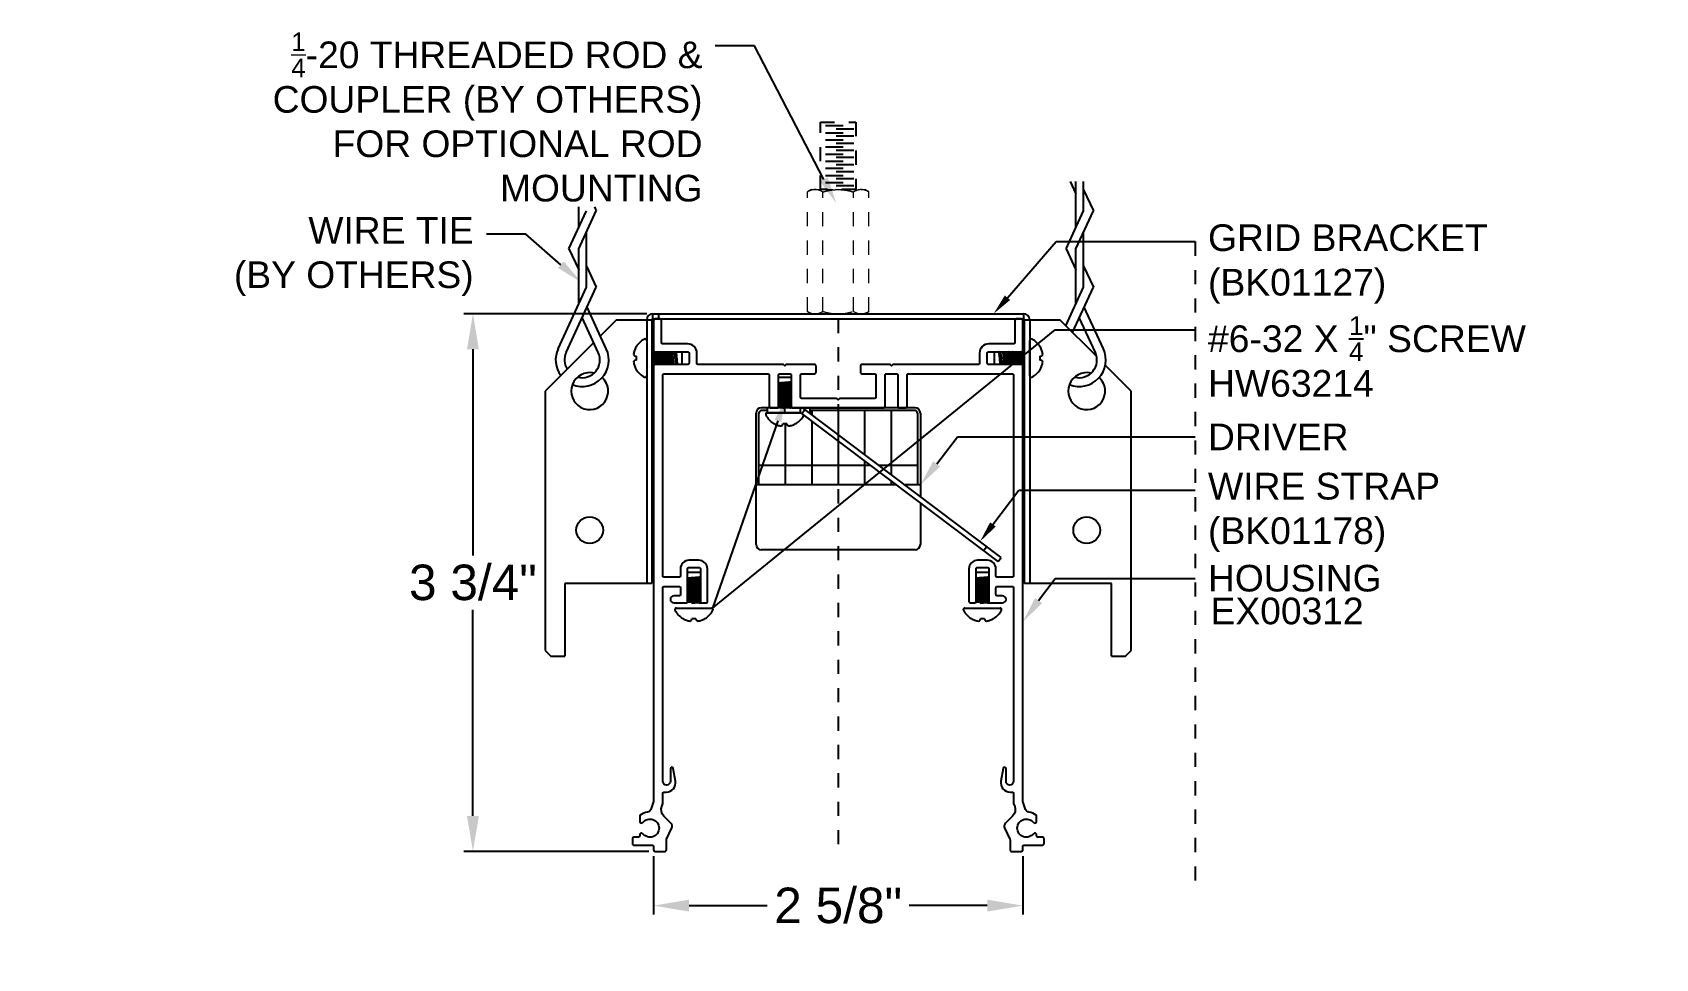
# Model space of a CAD drawing. Extents: x -5.7 to 5.8, y -0.8 to 5.8.
import ezdxf
from ezdxf import colors
from ezdxf.entities.mleader import LeaderData, LeaderLine
from ezdxf.math import Vec2, Vec3

# ---------------------------------------------------------------- set-up
doc = ezdxf.new("R2010")
doc.units = 0
doc.header["$LTSCALE"] = 0.5
doc.header["$MEASUREMENT"] = 0
for name, pattern in [('HIDDEN', [0.375, 0.25, -0.125]), ('HIDDEN2', [0.1875, 0.125, -0.0625]), ('PHANTOM', [0.5, 0.25, -0.05, 0.05, -0.05, 0.05, -0.05])]:
    doc.linetypes.add(name, pattern=pattern)
doc.layers.get('Defpoints').update_dxf_attribs({"linetype": 'CONTINUOUS'})
doc.layers.add('Construction', color=60, linetype='PHANTOM', plot=False)
doc.layers.add('CUST DWG', color=60, linetype='CONTINUOUS', lineweight=20)
for name, color, linetype in [('Driver', 210, 'CONTINUOUS'), ('FAB DWG', 221, 'CONTINUOUS'), ('Hardware', 242, 'CONTINUOUS'), ('Housing', 150, 'CONTINUOUS'), ('Mounting', 4, 'CONTINUOUS')]:
    doc.layers.add(name, color=color, linetype=linetype)
doc.styles.add('LSAD_Standard', font='arial.ttf')
doc.styles.get("Standard").update_dxf_attribs({"font": 'arial.ttf'})
doc.dimstyles.new('LSAD_CustDims', dxfattribs={"dimtxt": 1, "dimasz": 1, "dimexe": 0.0625, "dimexo": 0.042969, "dimgap": 0.0625, "dimtad": 0, "dimtih": 1, "dimtoh": 1, "dimdec": 3, "dimzin": 0, "dimdsep": 46, "dimlunit": 4, "dimtxsty": 'Standard', "dimcen": 0.125, "dimclrd": 256, "dimclre": 256, "dimclrt": 256, "dimadec": 0, "dimazin": 0, "dimtfac": 1, "dimtdec": 3, "dimtix": 1, "dimtofl": 0, "dimtmove": 0, "dimatfit": 3, "dimfxl": 1, "dimfrac": 2, "dimtolj": 1, "dimtzin": 0, "dimarcsym": 0})

msp = doc.modelspace()

# ---------------------------------------------------------------- texts
at = {"layer": 'FAB DWG', "ltscale": 0.5, "transparency": 16777216, "insert": (2.6224, 1.7869), "char_height": 0.1875, "width": 3.15153, "attachment_point": 1, "style": 'LSAD_Standard'}
msp.add_mtext('\\A1;EX00312', dxfattribs=at)

# ---------------------------------------------------------------- blocks, each defined once
blk = doc.blocks.new('*D0')
at = {"layer": 'CUST DWG', "lineweight": -2, "ltscale": 0.5, "transparency": 16777216}
for p, q in [((-1.3, -0.033), (-1.3, -0.444)), ((1.3, -0.033), (1.3, -0.444)), ((-1.05, -0.382), (-0.5, -0.382)), ((1.05, -0.382), (0.5, -0.382))]:
    blk.add_line(p, q, dxfattribs=at)
at = {"layer": 'CUST DWG', "ltscale": 0.5, "transparency": 16777216}
for points in [[(-1.05, -0.34), (-1.05, -0.424), (-1.3, -0.382)], [(1.05, -0.34), (1.05, -0.424), (1.3, -0.382)]]:
    blk.add_solid(points, dxfattribs=at)
at = {"layer": 'Defpoints', "color": 0, "ltscale": 0.5, "transparency": 16777216}
for p in [(-1.3, 0.01), (1.3, 0.01), (-1.3, -0.382)]:
    blk.add_point(p, dxfattribs=at)
at = {"layer": 'CUST DWG', "ltscale": 0.5, "transparency": 16777216, "insert": (0, -0.382), "char_height": 0.25, "attachment_point": 5}
blk.add_mtext('\\A1;{\\fArial|b0|i0|c0|p34;2 5/8"}', dxfattribs=at)
blk = doc.blocks.new('*D1')
at = {"layer": 'CUST DWG', "lineweight": -2, "ltscale": 0.5, "transparency": 16777216}
for p, q in [((-1.347, 3.786), (-2.635, 3.786)), ((-2.572, 3.536), (-2.572, 2.085)), ((-2.572, 0.25), (-2.572, 1.701)), ((-1.333, 0), (-2.635, 0))]:
    blk.add_line(p, q, dxfattribs=at)
at = {"layer": 'CUST DWG', "ltscale": 0.5, "transparency": 16777216}
for points in [[(-2.614, 3.536), (-2.53, 3.536), (-2.572, 3.786)], [(-2.614, 0.25), (-2.53, 0.25), (-2.572, 0)]]:
    blk.add_solid(points, dxfattribs=at)
at = {"layer": 'Defpoints', "color": 0, "ltscale": 0.5, "transparency": 16777216}
for p in [(-1.304, 3.786), (-2.572, 0), (-1.29, 0)]:
    blk.add_point(p, dxfattribs=at)
at = {"layer": 'CUST DWG', "ltscale": 0.5, "transparency": 16777216, "insert": (-2.572, 1.893), "char_height": 0.25, "attachment_point": 5}
blk.add_mtext('\\A1;3 3/4"', dxfattribs=at)

# ---------------------------------------------------------------- dimensions: what is measured, and where the dimension line sits
at = {"layer": 'CUST DWG', "ltscale": 0.5, "transparency": 16777216}
dim = msp.add_linear_dim(base=(-2.572, 0), p1=(-1.3045, 3.7859), p2=(-1.29, 0), angle=90, dimstyle='LSAD_CustDims', override={"dimtxt": 0.25, "dimasz": 0.25}, dxfattribs=at)
dim.commit()
dim.dimension.update_dxf_attribs({"geometry": '*D1', "text_midpoint": (-2.572, 1.8929), "dimtype": 128})
dim = msp.add_linear_dim(base=(-1.3, -0.3819), p1=(1.3, 0.01), p2=(-1.3, 0.01), text='{\\fArial|b0|i0|c0|p34;<>}', dimstyle='LSAD_CustDims', override={"dimtxt": 0.25, "dimasz": 0.25}, dxfattribs=at)
dim.commit()
dim.dimension.update_dxf_attribs({"geometry": '*D0', "text_midpoint": (0, -0.3819), "dimtype": 128})

# ---------------------------------------------------------------- linework, layer by layer
at = {"layer": 'Construction', "ltscale": 0.5, "transparency": 16777216}
for p, q in [((2.514, 4.2946), (2.514, -0.2997)), ((0, 3.75), (0, 0))]:
    msp.add_line(p, q, dxfattribs=at)
at = {"layer": 'Driver', "transparency": 16777216}
for p, q in [((-0.5785, 2.1612), (-0.5785, 3.0872)), ((-0.5585, 2.5809), (-0.5585, 3.0872)), ((0.5415, 3.1242), (-0.5415, 3.1242)), ((-0.5, 3.1042), (-0.5415, 3.1042)), ((0.5415, 3.1042), (-0.2002, 3.1042)), ((-0.1862, 3.1042), (-0.1862, 3.0761)), ((0, 3.1042), (0, 2.9358)), ((0.1862, 3.1042), (0.1862, 2.7955)), ((0.3724, 3.1042), (0.3724, 2.6552)), ((0.5585, 3.0872), (0.5585, 2.5809)), ((0.5785, 3.0872), (0.5785, 2.4999)), ((-0.3724, 3.0139), (-0.3724, 2.5809)), ((-0.1862, 3.0312), (-0.1862, 2.5809)), ((0, 2.8909), (0, 2.5809)), ((0.1862, 2.7505), (0.1862, 2.5809)), ((0.2282, 2.7189), (-0.5585, 2.7189)), ((0.5585, 2.7189), (0.2879, 2.7189)), ((0.4113, 2.5809), (-0.5785, 2.5809)), ((0.3724, 2.6102), (0.3724, 2.5809)), ((0.5785, 2.5809), (0.471, 2.5809)), ((0.5785, 2.4549), (0.5785, 2.1612)), ((0.5415, 2.1242), (-0.5415, 2.1242))]:
    msp.add_line(p, q, dxfattribs=at)
for centre, radius, start, end in [((-0.5415, 3.0872), 0.037, 90, 180), ((-0.5415, 3.0872), 0.017, 90, 180), ((0.5415, 3.0872), 0.037, 0, 90), ((0.5415, 3.0872), 0.017, 0, 90), ((-0.5415, 2.1612), 0.037, 180, 270), ((0.5415, 2.1612), 0.037, 270, 0)]:
    msp.add_arc(centre, radius, start, end, dxfattribs=at)
at = {"layer": 'Hardware', "linetype": 'HIDDEN', "transparency": 16777216}
for p, q in [((0.1099, 5.0863), (-0.1101, 5.0863)), ((0.1099, 5.0363), (-0.1101, 5.0363)), ((-0.0901, 5.1112), (0.0899, 5.1113)), ((-0.0901, 5.0612), (0.0899, 5.0613)), ((0.1099, 4.9863), (-0.1101, 4.9863)), ((0.1099, 4.9363), (-0.1101, 4.9363)), ((-0.0901, 5.0112), (0.0899, 5.0113)), ((-0.0901, 4.9612), (0.0899, 4.9613)), ((0.1099, 4.8863), (-0.1101, 4.8863)), ((0.1099, 4.8363), (-0.1101, 4.8363)), ((-0.0901, 4.9112), (0.0899, 4.9113)), ((-0.0901, 4.8612), (0.0899, 4.8613)), ((-0.0901, 4.8112), (0.0899, 4.8113)), ((0.1099, 4.7863), (-0.1101, 4.7863)), ((0.1099, 4.7363), (-0.1101, 4.7363)), ((0.1099, 4.6863), (-0.1101, 4.6863)), ((-0.0901, 4.7612), (0.0899, 4.7613)), ((-0.0901, 4.7112), (0.0899, 4.7113))]:
    msp.add_line(p, q, dxfattribs=at)
at = {"layer": 'Hardware', "transparency": 16777216}
for p, q in [((1.633, 4.7175), (1.6727, 4.6316)), ((1.6727, 4.3904), (1.6727, 4.7175)), ((1.7284, 4.511), (1.7284, 4.7175)), ((1.7284, 4.6588), (1.7967, 4.511)), ((-1.8956, 4.2426), (-1.7716, 4.511)), ((-1.8273, 4.3904), (-1.8273, 4.5403)), ((-1.8273, 4.2426), (-1.7033, 4.511)), ((-1.7168, 4.5403), (-1.7033, 4.511)), ((1.6044, 4.2426), (1.7284, 4.511)), ((1.6727, 4.2426), (1.7967, 4.511)), ((-1.7716, 3.9742), (-1.7716, 4.3632)), ((1.7284, 3.9742), (1.7284, 4.3632)), ((-1.8956, 4.2426), (-1.8273, 4.0947)), ((-1.8273, 3.8536), (-1.8273, 4.2426)), ((1.6044, 4.2426), (1.6727, 4.0947)), ((1.6727, 3.8536), (1.6727, 4.2426)), ((-1.7716, 4.122), (-1.7033, 3.9742)), ((1.7284, 4.122), (1.7967, 3.9742)), ((-1.9724, 3.5396), (-1.7716, 3.9742)), ((-1.9161, 3.5136), (-1.7033, 3.9742)), ((1.6026, 3.7019), (1.7284, 3.9742)), ((1.6493, 3.6552), (1.7967, 3.9742)), ((-1.6329, 3.5396), (-1.7685, 3.8331)), ((1.8671, 3.5396), (1.7315, 3.8331)), ((-1.6891, 3.5136), (-1.8026, 3.7592)), ((1.8109, 3.5136), (1.6974, 3.7592)), ((-0.2687, 3.1242), (-0.5, 3.1242)), ((-0.5, 3.1242), (-0.5, 3.0883)), ((-0.2687, 3.0883), (-0.5, 3.0883)), ((-0.375, 3.0883), (-0.375, 3.1242)), ((-0.2002, 3.1242), (-0.2687, 3.1242)), ((-0.2687, 3.1242), (-0.2687, 3.0883)), ((-0.2567, 3.0843), (-0.2351, 3.1129)), ((1.1476, 2.071), (-0.2351, 3.1129)), ((-0.2002, 3.0883), (-0.2024, 3.0883)), ((-0.2002, 3.1242), (-0.2002, 3.0883)), ((1.126, 2.0424), (-0.2567, 3.0843)), ((1.0478, 2.1463), (1.0262, 2.1176)), ((1.126, 2.0424), (1.1476, 2.071))]:
    msp.add_line(p, q, dxfattribs=at)
at = {"layer": 'Hardware', "linetype": 'HIDDEN', "lineweight": 15, "transparency": 16777216}
for p, q in [((-0.1876, 4.6609), (-0.2166, 4.6442)), ((-0.1876, 4.6609), (-0.1625, 4.6609)), ((-0.1625, 4.6609), (-0.0001, 4.6609)), ((-0.0001, 4.6609), (0.1623, 4.6609)), ((0.1623, 4.6609), (0.1874, 4.6609)), ((0.2164, 4.6442), (0.1874, 4.6609))]:
    msp.add_line(p, q, dxfattribs=at)
at = {"layer": 'Hardware', "linetype": 'HIDDEN2', "lineweight": 15, "transparency": 16777216}
for p, q in [((-0.2166, 3.8026), (-0.2166, 4.6442)), ((-0.1083, 3.8026), (-0.1083, 4.6442)), ((0.1082, 3.8026), (0.1082, 4.6442)), ((0.2164, 3.8026), (0.2164, 4.6442)), ((-0.2166, 3.8026), (-0.1876, 3.7859)), ((-0.1876, 3.7859), (0.1874, 3.7859)), ((0.1874, 3.7859), (0.2164, 3.8026))]:
    msp.add_line(p, q, dxfattribs=at)
at = {"layer": 'Hardware', "linetype": 'Continuous', "lineweight": 25, "transparency": 16777216}
for p, q in [((-1.4228, 3.5537), (-1.4228, 3.5524)), ((-1.3484, 3.5982), (-1.3484, 3.3502)), ((1.3074, 3.5432), (1.3035, 3.5432)), ((1.3484, 3.3502), (1.3484, 3.5982)), ((1.4228, 3.5524), (1.4228, 3.5537)), ((-1.435, 3.4904), (-1.4228, 3.4882)), ((-1.4228, 3.4602), (-1.435, 3.458)), ((-1.4228, 3.4882), (-1.4228, 3.4602)), ((-1.3015, 3.5263), (-1.3089, 3.5263)), ((-1.1859, 3.4292), (-1.1859, 3.4684)), ((-1.0984, 3.4292), (-1.0984, 3.5192)), ((1.0984, 3.5192), (1.0984, 3.4292)), ((1.1859, 3.5192), (1.1859, 3.48)), ((1.4228, 3.4882), (1.435, 3.4904)), ((1.4228, 3.4602), (1.4228, 3.4882)), ((1.435, 3.458), (1.4228, 3.4602)), ((-1.4228, 3.396), (-1.4228, 3.3947)), ((-1.3074, 3.4052), (-1.3035, 3.4052)), ((-0.33, 3.3383), (-0.42, 3.3383)), ((1.3015, 3.4221), (1.3089, 3.4221)), ((1.4228, 3.3947), (1.4228, 3.396)), ((-0.33, 3.2508), (-0.3692, 3.2508)), ((-0.499, 3.0883), (-0.2687, 3.0883)), ((-0.4545, 3.0139), (-0.4532, 3.0139)), ((-0.3912, 3.0017), (-0.389, 3.0139)), ((-0.389, 3.0139), (-0.361, 3.0139)), ((-0.361, 3.0139), (-0.3588, 3.0017)), ((-0.2968, 3.0139), (-0.2955, 3.0139)), ((-0.9706, 1.9641), (-1.0606, 1.9641)), ((1.0606, 1.9641), (0.9706, 1.9641)), ((-0.9706, 1.8766), (-1.0098, 1.8766)), ((1.0606, 1.8766), (1.0215, 1.8766)), ((-1.1396, 1.7141), (-0.8917, 1.7141)), ((-1.0951, 1.6397), (-1.0938, 1.6397)), ((-1.0318, 1.6275), (-1.0296, 1.6397)), ((-1.0296, 1.6397), (-1.0016, 1.6397)), ((-1.0016, 1.6397), (-0.9995, 1.6275)), ((-0.9374, 1.6397), (-0.9362, 1.6397)), ((0.8917, 1.7141), (1.1396, 1.7141)), ((0.9362, 1.6397), (0.9374, 1.6397)), ((0.9995, 1.6275), (1.0016, 1.6397)), ((1.0016, 1.6397), (1.0296, 1.6397)), ((1.0296, 1.6397), (1.0318, 1.6275)), ((1.0939, 1.6397), (1.0951, 1.6397))]:
    msp.add_line(p, q, dxfattribs=at)
at = {"layer": 'Hardware', "linetype": 'HIDDEN', "ltscale": 0.5, "transparency": 16777216}
msp.add_lwpolyline([(-0.1251, 5.1363), (0.1249, 5.1363), (0.1249, 4.6609), (-0.1251, 4.6609)], close=True, dxfattribs=at)
at = {"layer": 'Hardware', "linetype": 'Continuous', "lineweight": 25, "transparency": 16777216, "flags": 128}
for points in [[(1.3126, 3.5087), (1.3119, 3.5164), (1.3112, 3.5232), (1.3106, 3.5291), (1.31, 3.534), (1.3094, 3.5378), (1.3088, 3.5408), (1.3081, 3.5426), (1.3074, 3.5432), (1.3074, 3.5432)], [(-1.3126, 3.4397), (-1.3119, 3.432), (-1.3112, 3.4252), (-1.3106, 3.4193), (-1.31, 3.4144), (-1.3094, 3.4106), (-1.3087, 3.4076), (-1.3081, 3.4058), (-1.3074, 3.4052), (-1.3074, 3.4052)], [(-0.3395, 3.1242), (-0.3328, 3.1248), (-0.326, 3.1255), (-0.3251, 3.1256)], [(-0.9801, 1.75), (-0.9735, 1.7506), (-0.9666, 1.7513), (-0.9657, 1.7514)], [(1.0512, 1.75), (1.0578, 1.7506), (1.0646, 1.7513), (1.0656, 1.7514)]]:
    msp.add_lwpolyline(points, dxfattribs=at)
at = {"layer": 'Hardware', "linetype": 'Continuous', "lineweight": 25, "transparency": 16777216}
for centre, radius, start, end in [((-1.2925, 3.4746), 0.1518, 149.15061, 159.8273), ((-1.2943, 3.4742), 0.151, 117.70008, 148.25791), ((-1.3594, 3.5982), 0.011, 0, 117.70008), ((1.3594, 3.5982), 0.011, 62.29992, 180), ((1.2944, 3.4742), 0.151, 31.74209, 62.29992), ((1.2925, 3.4746), 0.1518, 20.1727, 30.84939), ((-1.3146, 3.4884), 0.1264, 162.25915, 173.9232), ((-1.4054, 3.511), 0.0361, 194.84633, 214.94098), ((-1.4054, 3.4374), 0.0361, 145.05902, 165.15367), ((-1.3146, 3.46), 0.1264, 186.0768, 197.74085), ((1.3146, 3.4884), 0.1264, 6.0768, 17.74085), ((1.4054, 3.511), 0.0361, 325.05902, 345.15367), ((1.4054, 3.4374), 0.0361, 14.84633, 34.94098), ((1.3146, 3.46), 0.1264, 342.25915, 353.9232), ((-1.2925, 3.4738), 0.1518, 200.1727, 210.84939), ((-1.2943, 3.4742), 0.151, 211.74209, 242.29992), ((-1.3594, 3.3502), 0.011, 242.29992, 0), ((1.3594, 3.3502), 0.011, 180, 297.70008), ((1.2944, 3.4742), 0.151, 297.70008, 328.25791), ((1.2925, 3.4738), 0.1518, 329.15061, 339.8273), ((-0.499, 3.0773), 0.011, 90, 207.70008), ((-0.375, 3.1423), 0.151, 207.70008, 238.25791), ((-0.3754, 3.1442), 0.1518, 239.15061, 249.8273), ((-0.3892, 3.1221), 0.1264, 252.25915, 263.9232), ((-0.4118, 3.0313), 0.0361, 284.84633, 304.94098), ((-0.3382, 3.0313), 0.0361, 235.05902, 255.15367), ((-0.3608, 3.1221), 0.1264, 276.0768, 287.74085), ((-0.3746, 3.1442), 0.1518, 290.1727, 300.84939), ((-0.375, 3.1423), 0.151, 301.74209, 332.29992), ((-0.251, 3.0773), 0.011, 332.29992, 334.5453), ((-1.1396, 1.7031), 0.011, 90, 207.70008), ((-1.0156, 1.7681), 0.151, 207.70008, 238.25791), ((-1.016, 1.77), 0.1518, 239.15061, 249.8273), ((-1.0298, 1.7479), 0.1264, 252.25915, 263.9232), ((-1.0525, 1.6571), 0.0361, 284.84633, 304.94098), ((-0.9788, 1.6571), 0.0361, 235.05902, 255.15367), ((-1.0014, 1.7479), 0.1264, 276.0768, 287.74085), ((-1.0152, 1.77), 0.1518, 290.1727, 300.84939), ((-1.0156, 1.7681), 0.151, 301.74209, 332.29992), ((-0.8917, 1.7031), 0.011, 332.29992, 90), ((0.8917, 1.7031), 0.011, 90, 207.70008), ((1.0156, 1.7681), 0.151, 207.70008, 238.25791), ((1.0153, 1.77), 0.1518, 239.15061, 249.8273), ((1.0014, 1.7479), 0.1264, 252.25915, 263.9232), ((0.9788, 1.6571), 0.0361, 284.84633, 304.94098), ((1.0525, 1.6571), 0.0361, 235.05902, 255.15367), ((1.0298, 1.7479), 0.1264, 276.0768, 287.74085), ((1.016, 1.77), 0.1518, 290.1727, 300.84939), ((1.0156, 1.7681), 0.151, 301.74209, 332.29992), ((1.1396, 1.7031), 0.011, 332.29992, 90)]:
    msp.add_arc(centre, radius, start, end, dxfattribs=at)
at = {"layer": 'Hardware', "transparency": 16777216}
for centre, radius, start, end in [((-1.8026, 3.4612), 0.187, 155.20443, 216.14441), ((-1.8026, 3.4612), 0.125, 155.20443, 211.68521), ((-1.8026, 3.4612), 0.187, 248.28759, 24.79557), ((-1.8026, 3.4612), 0.125, 255.01749, 24.79557), ((1.6974, 3.4612), 0.187, 248.28759, 24.79557), ((1.6974, 3.4612), 0.125, 255.01749, 24.79557), ((-0.2687, 3.0683), 0.0559, 53, 90), ((-0.2687, 3.0683), 0.02, 53, 90)]:
    msp.add_arc(centre, radius, start, end, dxfattribs=at)
at = {"layer": 'Hardware', "linetype": 'HIDDEN', "lineweight": 15, "transparency": 16777216}
for points, knots in [([(-0.1625, 4.6609), (-0.1671, 4.6609), (-0.1717, 4.6605), (-0.1808, 4.659), (-0.1853, 4.6578), (-0.1989, 4.6535), (-0.2078, 4.6493), (-0.2166, 4.6442)], [0, 0, 0, 0, 0.25, 0.25, 0.5, 0.5, 1, 1, 1, 1]), ([(-0.1083, 4.6442), (-0.0908, 4.6492), (-0.0727, 4.6535), (-0.0366, 4.6593), (-0.0184, 4.6609), (-0.0001, 4.6609)], [0, 0, 0, 0, 0.5, 0.5, 1, 1, 1, 1]), ([(-0.0001, 4.6609), (0.0183, 4.6609), (0.0368, 4.6593), (0.0729, 4.6534), (0.0907, 4.6492), (0.1082, 4.6442)], [0, 0, 0, 0, 0.5, 0.5, 1, 1, 1, 1]), ([(0.1623, 4.6609), (0.1577, 4.6609), (0.1531, 4.6605), (0.144, 4.659), (0.1394, 4.6578), (0.1259, 4.6535), (0.117, 4.6493), (0.1082, 4.6442)], [0, 0, 0, 0, 0.25, 0.25, 0.5, 0.5, 1, 1, 1, 1])]:
    msp.add_open_spline(points, degree=3, knots=knots, dxfattribs=at)
for points in [[(-0.1083, 4.6442), (-0.126, 4.6544), (-0.144, 4.6609), (-0.1625, 4.6609)], [(0.2164, 4.6442), (0.1987, 4.6544), (0.1807, 4.6609), (0.1623, 4.6609)]]:
    msp.add_open_spline(points, degree=3, dxfattribs=at)
at = {"layer": 'Hardware', "linetype": 'HIDDEN2', "lineweight": 15, "transparency": 16777216}
for points in [[(-0.2166, 3.8026), (-0.1989, 3.7924), (-0.1809, 3.7859), (-0.1625, 3.7859)], [(0.1082, 3.8026), (0.1259, 3.7924), (0.1439, 3.7859), (0.1623, 3.7859)]]:
    msp.add_open_spline(points, degree=3, dxfattribs=at)
for points, knots in [([(-0.1625, 3.7859), (-0.1579, 3.7859), (-0.1533, 3.7863), (-0.1441, 3.7878), (-0.1396, 3.789), (-0.1261, 3.7933), (-0.1172, 3.7975), (-0.1083, 3.8026)], [0, 0, 0, 0, 0.25, 0.25, 0.5, 0.5, 1, 1, 1, 1]), ([(-0.1083, 3.8026), (-0.0908, 3.7976), (-0.0727, 3.7933), (-0.0366, 3.7875), (-0.0184, 3.7859), (-0.0001, 3.7859)], [0, 0, 0, 0, 0.5, 0.5, 1, 1, 1, 1]), ([(-0.0001, 3.7859), (0.0183, 3.7859), (0.0368, 3.7875), (0.0729, 3.7934), (0.0907, 3.7976), (0.1082, 3.8026)], [0, 0, 0, 0, 0.5, 0.5, 1, 1, 1, 1]), ([(0.1623, 3.7859), (0.1669, 3.7859), (0.1715, 3.7863), (0.1806, 3.7878), (0.1852, 3.789), (0.1987, 3.7933), (0.2076, 3.7975), (0.2164, 3.8026)], [0, 0, 0, 0, 0.25, 0.25, 0.5, 0.5, 1, 1, 1, 1])]:
    msp.add_open_spline(points, degree=3, knots=knots, dxfattribs=at)
at = {"layer": 'Hardware', "linetype": 'Continuous', "lineweight": 25, "transparency": 16777216}
for points, knots in [([(1.3125, 3.457), (1.3123, 3.4598), (1.3119, 3.4655), (1.3113, 3.4742), (1.3107, 3.483), (1.3101, 3.4919), (1.3094, 3.5005), (1.3087, 3.5088), (1.308, 3.5165), (1.3073, 3.5233), (1.3067, 3.5292), (1.3061, 3.5341), (1.3055, 3.538), (1.3049, 3.541), (1.3042, 3.5428), (1.3035, 3.5435), (1.303, 3.5429), (1.3028, 3.5426)], [0.40314786, 0.40314786, 0.40314786, 0.40314786, 0.44153543, 0.48034854, 0.51916164, 0.55899839, 0.59954837, 0.64046472, 0.68138106, 0.72193104, 0.76176779, 0.8005809, 0.839394, 0.87923075, 0.91978073, 0.96069707, 1, 1, 1, 1]), ([(-1.3125, 3.4914), (-1.3123, 3.4886), (-1.3119, 3.4829), (-1.3113, 3.4742), (-1.3107, 3.4654), (-1.31, 3.4565), (-1.3094, 3.4479), (-1.3087, 3.4396), (-1.308, 3.4319), (-1.3073, 3.4251), (-1.3067, 3.4192), (-1.3061, 3.4143), (-1.3055, 3.4104), (-1.3048, 3.4074), (-1.3042, 3.4056), (-1.3035, 3.4049), (-1.303, 3.4055), (-1.3028, 3.4058)], [0.40314786, 0.40314786, 0.40314786, 0.40314786, 0.44153543, 0.48034854, 0.51916164, 0.55899839, 0.59954837, 0.64046472, 0.68138106, 0.72193104, 0.76176779, 0.8005809, 0.839394, 0.87923075, 0.91978073, 0.96069707, 1, 1, 1, 1]), ([(-1.3085, 3.5255), (-1.3083, 3.5252), (-1.3079, 3.5245), (-1.3073, 3.5224), (-1.3067, 3.5194), (-1.3061, 3.5157), (-1.3054, 3.511), (-1.3047, 3.505), (-1.3038, 3.4979), (-1.303, 3.4902), (-1.3022, 3.4822), (-1.3015, 3.4742), (-1.3008, 3.4662), (-1.3, 3.4582), (-1.2992, 3.4505), (-1.2984, 3.4434), (-1.2975, 3.4371), (-1.2968, 3.4318), (-1.2963, 3.4288), (-1.296, 3.4274), (-1.296, 3.4272)], [0, 0, 0, 0, 0.03295695, 0.07678225, 0.11947315, 0.16216405, 0.20598935, 0.25957326, 0.31362556, 0.36744263, 0.4203392, 0.47169951, 0.52305982, 0.57595639, 0.62977346, 0.68382576, 0.73740967, 0.78985787, 0.84081538, 0.84973007, 0.84973007, 0.84973007, 0.84973007]), ([(-1.3015, 3.5263), (-1.3008, 3.5263), (-1.3001, 3.5248), (-1.2992, 3.5209), (-1.2989, 3.5194), (-1.2983, 3.5157), (-1.298, 3.5136), (-1.297, 3.5064), (-1.2963, 3.5004), (-1.2949, 3.4876), (-1.2943, 3.4807), (-1.2937, 3.4742)], [0, 0, 0, 0, 0.25, 0.25, 0.375, 0.375, 0.5, 0.5, 0.75, 0.75, 1, 1, 1, 1]), ([(-1.2937, 3.4742), (-1.2935, 3.4715), (-1.293, 3.4662), (-1.2922, 3.4582), (-1.2914, 3.4505), (-1.2905, 3.4434), (-1.2897, 3.4371), (-1.2891, 3.4324), (-1.2887, 3.4301), (-1.2885, 3.4292)], [0, 0, 0, 0, 0.10888429, 0.22102547, 0.33511811, 0.44970944, 0.56330778, 0.67449842, 0.74387232, 0.74387232, 0.74387232, 0.74387232]), ([(-1.2875, 3.5192), (-1.2874, 3.5183), (-1.2871, 3.5149), (-1.2865, 3.5088), (-1.2858, 3.5005), (-1.2852, 3.4919), (-1.2845, 3.483), (-1.2841, 3.4771), (-1.2839, 3.4742)], [0.58190165, 0.58190165, 0.58190165, 0.58190165, 0.6131397, 0.69187775, 0.7706158, 0.84864883, 0.92530935, 1, 1, 1, 1]), ([(-1.2839, 3.4742), (-1.2834, 3.4656), (-1.2827, 3.4565), (-1.2815, 3.4412), (-1.2809, 3.4348), (-1.2804, 3.4292)], [0, 0, 0, 0, 0.25, 0.25, 0.44994078, 0.44994078, 0.44994078, 0.44994078]), ([(-1.2836, 3.5192), (-1.2831, 3.5136), (-1.2825, 3.5072), (-1.2813, 3.4919), (-1.2806, 3.4828), (-1.28, 3.4742)], [0.55005922, 0.55005922, 0.55005922, 0.55005922, 0.75, 0.75, 1, 1, 1, 1]), ([(-1.28, 3.4742), (-1.2798, 3.4713), (-1.2794, 3.4654), (-1.2788, 3.4565), (-1.2781, 3.4479), (-1.2774, 3.4396), (-1.2769, 3.4335), (-1.2766, 3.4301), (-1.2765, 3.4292)], [0, 0, 0, 0, 0.07469065, 0.15135117, 0.2293842, 0.30812225, 0.3868603, 0.41809835, 0.41809835, 0.41809835, 0.41809835]), ([(-1.2755, 3.5192), (-1.2753, 3.5181), (-1.2749, 3.5157), (-1.2742, 3.511), (-1.2734, 3.505), (-1.2726, 3.4979), (-1.2718, 3.4902), (-1.271, 3.4822), (-1.2705, 3.4769), (-1.2703, 3.4742)], [0.25621606, 0.25621606, 0.25621606, 0.25621606, 0.34378676, 0.43669614, 0.55029369, 0.66488422, 0.77897607, 0.89111647, 1, 1, 1, 1]), ([(-1.2703, 3.4742), (-1.2697, 3.4677), (-1.269, 3.4608), (-1.2677, 3.448), (-1.267, 3.442), (-1.266, 3.4348), (-1.2656, 3.4327), (-1.2653, 3.4303), (-1.2652, 3.4297), (-1.2651, 3.4292)], [0, 0, 0, 0, 0.25, 0.25, 0.5, 0.5, 0.625, 0.625, 0.66381159, 0.66381159, 0.66381159, 0.66381159]), ([(-1.2676, 3.5192), (-1.2676, 3.5187), (-1.2675, 3.5181), (-1.2671, 3.5157), (-1.2668, 3.5136), (-1.2658, 3.5064), (-1.2651, 3.5004), (-1.2637, 3.4876), (-1.263, 3.4807), (-1.2625, 3.4742)], [0.33618841, 0.33618841, 0.33618841, 0.33618841, 0.375, 0.375, 0.5, 0.5, 0.75, 0.75, 1, 1, 1, 1]), ([(-1.2625, 3.4742), (-1.2622, 3.4715), (-1.2617, 3.4662), (-1.261, 3.4582), (-1.2601, 3.4505), (-1.2593, 3.4434), (-1.2585, 3.4371), (-1.2578, 3.4324), (-1.2574, 3.4301), (-1.2573, 3.4292)], [0, 0, 0, 0, 0.10888429, 0.22102547, 0.33511811, 0.44970944, 0.56330778, 0.67449842, 0.74387232, 0.74387232, 0.74387232, 0.74387232]), ([(-1.2563, 3.5192), (-1.2562, 3.5183), (-1.2559, 3.5149), (-1.2553, 3.5088), (-1.2546, 3.5005), (-1.2539, 3.4919), (-1.2533, 3.483), (-1.2529, 3.4771), (-1.2527, 3.4742)], [0.58190165, 0.58190165, 0.58190165, 0.58190165, 0.6131397, 0.69187775, 0.7706158, 0.84864883, 0.92530935, 1, 1, 1, 1]), ([(-1.2527, 3.4742), (-1.2521, 3.4656), (-1.2515, 3.4565), (-1.2502, 3.4412), (-1.2497, 3.4348), (-1.2491, 3.4292)], [0, 0, 0, 0, 0.25, 0.25, 0.44994078, 0.44994078, 0.44994078, 0.44994078]), ([(-1.2524, 3.5192), (-1.2518, 3.5136), (-1.2512, 3.5072), (-1.25, 3.4919), (-1.2493, 3.4828), (-1.2488, 3.4742)], [0.55005922, 0.55005922, 0.55005922, 0.55005922, 0.75, 0.75, 1, 1, 1, 1]), ([(-1.2488, 3.4742), (-1.2486, 3.4713), (-1.2482, 3.4654), (-1.2475, 3.4565), (-1.2469, 3.4479), (-1.2462, 3.4396), (-1.2456, 3.4335), (-1.2453, 3.4301), (-1.2452, 3.4292)], [0, 0, 0, 0, 0.07469065, 0.15135117, 0.2293842, 0.30812225, 0.3868603, 0.41809835, 0.41809835, 0.41809835, 0.41809835]), ([(-1.2442, 3.5192), (-1.244, 3.5181), (-1.2436, 3.5157), (-1.2429, 3.511), (-1.2422, 3.505), (-1.2413, 3.4979), (-1.2405, 3.4902), (-1.2397, 3.4822), (-1.2393, 3.4769), (-1.239, 3.4742)], [0.25621606, 0.25621606, 0.25621606, 0.25621606, 0.34378676, 0.43669614, 0.55029369, 0.66488422, 0.77897607, 0.89111647, 1, 1, 1, 1]), ([(-1.239, 3.4742), (-1.2385, 3.4677), (-1.2378, 3.4608), (-1.2364, 3.448), (-1.2357, 3.442), (-1.2347, 3.4348), (-1.2344, 3.4327), (-1.234, 3.4303), (-1.2339, 3.4297), (-1.2338, 3.4292)], [0, 0, 0, 0, 0.25, 0.25, 0.5, 0.5, 0.625, 0.625, 0.66381159, 0.66381159, 0.66381159, 0.66381159]), ([(-1.2364, 3.5192), (-1.2363, 3.5187), (-1.2362, 3.5181), (-1.2358, 3.5157), (-1.2355, 3.5136), (-1.2345, 3.5064), (-1.2338, 3.5004), (-1.2324, 3.4876), (-1.2318, 3.4807), (-1.2312, 3.4742)], [0.33618841, 0.33618841, 0.33618841, 0.33618841, 0.375, 0.375, 0.5, 0.5, 0.75, 0.75, 1, 1, 1, 1]), ([(-1.2312, 3.4742), (-1.231, 3.4715), (-1.2305, 3.4662), (-1.2297, 3.4582), (-1.2289, 3.4505), (-1.228, 3.4434), (-1.2272, 3.4371), (-1.2266, 3.4324), (-1.2262, 3.4301), (-1.226, 3.4292)], [0, 0, 0, 0, 0.10888429, 0.22102547, 0.33511811, 0.44970944, 0.56330778, 0.67449842, 0.74387232, 0.74387232, 0.74387232, 0.74387232]), ([(-1.225, 3.5192), (-1.2249, 3.5183), (-1.2246, 3.5149), (-1.224, 3.5088), (-1.2233, 3.5005), (-1.2227, 3.4919), (-1.222, 3.483), (-1.2216, 3.4771), (-1.2214, 3.4742)], [0.58190165, 0.58190165, 0.58190165, 0.58190165, 0.6131397, 0.69187775, 0.7706158, 0.84864883, 0.92530935, 1, 1, 1, 1]), ([(-1.2214, 3.4742), (-1.2209, 3.4656), (-1.2202, 3.4565), (-1.219, 3.4412), (-1.2184, 3.4348), (-1.2179, 3.4292)], [0, 0, 0, 0, 0.25, 0.25, 0.44994078, 0.44994078, 0.44994078, 0.44994078]), ([(-1.2211, 3.5192), (-1.2206, 3.5136), (-1.22, 3.5072), (-1.2188, 3.4919), (-1.2181, 3.4828), (-1.2175, 3.4742)], [0.55005922, 0.55005922, 0.55005922, 0.55005922, 0.75, 0.75, 1, 1, 1, 1]), ([(-1.2175, 3.4742), (-1.2173, 3.4713), (-1.2169, 3.4654), (-1.2163, 3.4565), (-1.2156, 3.4479), (-1.2149, 3.4396), (-1.2144, 3.4335), (-1.2141, 3.4301), (-1.214, 3.4292)], [0, 0, 0, 0, 0.07469065, 0.15135117, 0.2293842, 0.30812225, 0.3868603, 0.41809835, 0.41809835, 0.41809835, 0.41809835]), ([(-1.213, 3.5192), (-1.2128, 3.5181), (-1.2124, 3.5157), (-1.2117, 3.511), (-1.2109, 3.505), (-1.2101, 3.4979), (-1.2093, 3.4902), (-1.2085, 3.4822), (-1.208, 3.4769), (-1.2078, 3.4742)], [0.25621606, 0.25621606, 0.25621606, 0.25621606, 0.34378676, 0.43669614, 0.55029369, 0.66488422, 0.77897607, 0.89111647, 1, 1, 1, 1]), ([(-1.2078, 3.4742), (-1.2072, 3.4677), (-1.2065, 3.4608), (-1.2052, 3.448), (-1.2045, 3.442), (-1.2035, 3.4348), (-1.2031, 3.4327), (-1.2028, 3.4303), (-1.2027, 3.4297), (-1.2026, 3.4292)], [0, 0, 0, 0, 0.25, 0.25, 0.5, 0.5, 0.625, 0.625, 0.66381159, 0.66381159, 0.66381159, 0.66381159]), ([(-1.2051, 3.5192), (-1.2051, 3.5187), (-1.205, 3.5181), (-1.2046, 3.5157), (-1.2043, 3.5136), (-1.2033, 3.5064), (-1.2026, 3.5004), (-1.2012, 3.4876), (-1.2005, 3.4807), (-1.2, 3.4742)], [0.33618841, 0.33618841, 0.33618841, 0.33618841, 0.375, 0.375, 0.5, 0.5, 0.75, 0.75, 1, 1, 1, 1]), ([(-1.2, 3.4742), (-1.1997, 3.4715), (-1.1992, 3.4662), (-1.1985, 3.4582), (-1.1976, 3.4505), (-1.1968, 3.4434), (-1.196, 3.4371), (-1.1953, 3.4324), (-1.1949, 3.4301), (-1.1948, 3.4292)], [0, 0, 0, 0, 0.10888429, 0.22102547, 0.33511811, 0.44970944, 0.56330778, 0.67449842, 0.74387232, 0.74387232, 0.74387232, 0.74387232]), ([(-1.1938, 3.5192), (-1.1937, 3.5183), (-1.1934, 3.5149), (-1.1928, 3.5088), (-1.1921, 3.5005), (-1.1914, 3.4919), (-1.1908, 3.483), (-1.1904, 3.4771), (-1.1902, 3.4742)], [0.58190165, 0.58190165, 0.58190165, 0.58190165, 0.6131397, 0.69187775, 0.7706158, 0.84864883, 0.92530935, 1, 1, 1, 1]), ([(-1.1902, 3.4742), (-1.1896, 3.4649), (-1.1889, 3.455), (-1.1876, 3.4399), (-1.1871, 3.4342), (-1.1866, 3.4292)], [0, 0, 0, 0, 0.5, 0.5, 0.83165189, 0.83165189, 0.83165189, 0.83165189]), ([(-1.1899, 3.5192), (-1.1893, 3.5136), (-1.1887, 3.5072), (-1.1875, 3.4919), (-1.1868, 3.4828), (-1.1863, 3.4742)], [0.55005922, 0.55005922, 0.55005922, 0.55005922, 0.75, 0.75, 1, 1, 1, 1]), ([(-1.1859, 3.4684), (-1.1857, 3.4666), (-1.1854, 3.4629), (-1.185, 3.4576), (-1.1845, 3.4523), (-1.184, 3.447), (-1.1835, 3.442), (-1.183, 3.4371), (-1.1825, 3.4328), (-1.1822, 3.4303), (-1.1821, 3.4292)], [0, 0, 0, 0, 0.04974812, 0.09949631, 0.15056814, 0.20164002, 0.25351964, 0.30539927, 0.35878298, 0.39858523, 0.39858523, 0.39858523, 0.39858523]), ([(-1.1817, 3.5192), (-1.1815, 3.5181), (-1.1811, 3.5157), (-1.1804, 3.511), (-1.1797, 3.505), (-1.1788, 3.4979), (-1.178, 3.4902), (-1.1772, 3.4822), (-1.1768, 3.4769), (-1.1765, 3.4742)], [0.25621606, 0.25621606, 0.25621606, 0.25621606, 0.34378676, 0.43669614, 0.55029369, 0.66488422, 0.77897607, 0.89111647, 1, 1, 1, 1]), ([(-1.1765, 3.4742), (-1.176, 3.4677), (-1.1753, 3.4608), (-1.1739, 3.448), (-1.1732, 3.442), (-1.1722, 3.4348), (-1.1719, 3.4327), (-1.1715, 3.4303), (-1.1714, 3.4297), (-1.1713, 3.4292)], [0, 0, 0, 0, 0.25, 0.25, 0.5, 0.5, 0.625, 0.625, 0.66381159, 0.66381159, 0.66381159, 0.66381159]), ([(-1.1739, 3.5192), (-1.1738, 3.5187), (-1.1737, 3.5181), (-1.1733, 3.5157), (-1.173, 3.5136), (-1.172, 3.5064), (-1.1713, 3.5004), (-1.1699, 3.4876), (-1.1693, 3.4807), (-1.1687, 3.4742)], [0.33618841, 0.33618841, 0.33618841, 0.33618841, 0.375, 0.375, 0.5, 0.5, 0.75, 0.75, 1, 1, 1, 1]), ([(-1.1687, 3.4742), (-1.1685, 3.4715), (-1.168, 3.4662), (-1.1672, 3.4582), (-1.1664, 3.4505), (-1.1655, 3.4434), (-1.1647, 3.4371), (-1.1641, 3.4324), (-1.1637, 3.4301), (-1.1635, 3.4292)], [0, 0, 0, 0, 0.108892, 0.22104113, 0.33514185, 0.44974129, 0.56334768, 0.6745462, 0.74392519, 0.74392519, 0.74392519, 0.74392519]), ([(-1.1625, 3.4742), (-1.1626, 3.476), (-1.1628, 3.4795), (-1.1632, 3.4848), (-1.1635, 3.4901), (-1.1639, 3.4953), (-1.1643, 3.5003), (-1.1647, 3.5051), (-1.1651, 3.5097), (-1.1654, 3.5141), (-1.1657, 3.5172), (-1.1659, 3.5189), (-1.1659, 3.5192)], [0, 0, 0, 0, 0.04842789, 0.09685583, 0.14668985, 0.1965239, 0.24496897, 0.29341405, 0.34326421, 0.39311436, 0.44159715, 0.45490075, 0.45490075, 0.45490075, 0.45490075]), ([(-1.1589, 3.4292), (-1.159, 3.4303), (-1.1593, 3.4326), (-1.1596, 3.4365), (-1.16, 3.4407), (-1.1604, 3.4452), (-1.1608, 3.4498), (-1.1612, 3.4548), (-1.1616, 3.4605), (-1.162, 3.467), (-1.1623, 3.4718), (-1.1625, 3.4742)], [0.47841806, 0.47841806, 0.47841806, 0.47841806, 0.52699168, 0.58115929, 0.63532691, 0.68861975, 0.74191258, 0.79675308, 0.85159355, 0.92529749, 1, 1, 1, 1]), ([(-1.1545, 3.5192), (-1.1543, 3.5181), (-1.154, 3.5158), (-1.1535, 3.5119), (-1.153, 3.5078), (-1.1525, 3.5033), (-1.1519, 3.4986), (-1.1514, 3.4938), (-1.1509, 3.4889), (-1.1504, 3.4839), (-1.1499, 3.4789), (-1.1496, 3.4757), (-1.1495, 3.4742)], [0.47364794, 0.47364794, 0.47364794, 0.47364794, 0.52338167, 0.57634471, 0.62930781, 0.68381802, 0.73832823, 0.79115496, 0.84398164, 0.89834496, 0.95270818, 1, 1, 1, 1]), ([(-1.1505, 3.5192), (-1.1503, 3.5181), (-1.1499, 3.5157), (-1.1492, 3.511), (-1.1484, 3.505), (-1.1476, 3.4979), (-1.1468, 3.4902), (-1.146, 3.4822), (-1.1455, 3.4769), (-1.1453, 3.4742)], [0.25621606, 0.25621606, 0.25621606, 0.25621606, 0.34378676, 0.43669614, 0.55029369, 0.66488422, 0.77897607, 0.89111647, 1, 1, 1, 1]), ([(-1.1495, 3.4742), (-1.1494, 3.4726), (-1.1491, 3.4693), (-1.1486, 3.4644), (-1.1481, 3.4596), (-1.1476, 3.4548), (-1.1471, 3.4503), (-1.1466, 3.4459), (-1.1461, 3.4417), (-1.1455, 3.4378), (-1.145, 3.4341), (-1.1446, 3.4313), (-1.1443, 3.4297), (-1.1443, 3.4292)], [0, 0, 0, 0, 0.04868219, 0.09736448, 0.14745941, 0.19755443, 0.24627158, 0.29498877, 0.34511525, 0.39524173, 0.44405784, 0.4928739, 0.51931154, 0.51931154, 0.51931154, 0.51931154]), ([(-1.1453, 3.4742), (-1.1447, 3.4677), (-1.144, 3.4608), (-1.1427, 3.448), (-1.142, 3.442), (-1.141, 3.4348), (-1.1406, 3.4327), (-1.1403, 3.4303), (-1.1402, 3.4297), (-1.1401, 3.4292)], [0, 0, 0, 0, 0.25, 0.25, 0.5, 0.5, 0.625, 0.625, 0.66381159, 0.66381159, 0.66381159, 0.66381159]), ([(-1.1426, 3.5192), (-1.1426, 3.5187), (-1.1425, 3.5181), (-1.1421, 3.5157), (-1.1418, 3.5136), (-1.1408, 3.5064), (-1.1401, 3.5004), (-1.1387, 3.4876), (-1.138, 3.4807), (-1.1375, 3.4742)], [0.33618841, 0.33618841, 0.33618841, 0.33618841, 0.375, 0.375, 0.5, 0.5, 0.75, 0.75, 1, 1, 1, 1]), ([(-1.1354, 3.4742), (-1.1355, 3.4758), (-1.1357, 3.4789), (-1.136, 3.4836), (-1.1364, 3.4883), (-1.1368, 3.4929), (-1.1372, 3.4973), (-1.1375, 3.5016), (-1.1379, 3.5058), (-1.1383, 3.5097), (-1.1387, 3.5133), (-1.139, 3.5165), (-1.1392, 3.5184), (-1.1393, 3.5192)], [0, 0, 0, 0, 0.04794539, 0.09589085, 0.14522835, 0.19456589, 0.24252944, 0.290493, 0.3398471, 0.38920119, 0.43721148, 0.48522174, 0.52633877, 0.52633877, 0.52633877, 0.52633877]), ([(-1.1375, 3.4742), (-1.1372, 3.4715), (-1.1367, 3.4662), (-1.136, 3.4582), (-1.1351, 3.4505), (-1.1343, 3.4434), (-1.1335, 3.4371), (-1.1328, 3.4324), (-1.1324, 3.4301), (-1.1323, 3.4292)], [0, 0, 0, 0, 0.10889728, 0.22105186, 0.33515812, 0.44976312, 0.56337503, 0.67457894, 0.74396143, 0.74396143, 0.74396143, 0.74396143]), ([(-1.1312, 3.4292), (-1.1312, 3.4295), (-1.1314, 3.4308), (-1.1316, 3.433), (-1.132, 3.4361), (-1.1324, 3.4395), (-1.1328, 3.4432), (-1.1331, 3.4471), (-1.1335, 3.4511), (-1.1339, 3.4554), (-1.1343, 3.4598), (-1.1346, 3.4645), (-1.135, 3.4693), (-1.1352, 3.4726), (-1.1354, 3.4742)], [0.37965033, 0.37965033, 0.37965033, 0.37965033, 0.401502, 0.45519341, 0.50803302, 0.56087267, 0.61521597, 0.66955928, 0.72292292, 0.77628654, 0.83120078, 0.88611496, 0.94283248, 1, 1, 1, 1]), ([(1.1312, 3.5192), (1.1312, 3.5189), (1.1314, 3.5176), (1.1317, 3.5154), (1.132, 3.5123), (1.1324, 3.5089), (1.1328, 3.5052), (1.1332, 3.5013), (1.1335, 3.4973), (1.1339, 3.493), (1.1343, 3.4886), (1.1347, 3.4839), (1.135, 3.4791), (1.1353, 3.4758), (1.1354, 3.4742)], [0.37965033, 0.37965033, 0.37965033, 0.37965033, 0.401502, 0.45519341, 0.50803302, 0.56087267, 0.61521597, 0.66955928, 0.72292292, 0.77628654, 0.83120078, 0.88611496, 0.94283248, 1, 1, 1, 1]), ([(1.1375, 3.4742), (1.1372, 3.4769), (1.1368, 3.4822), (1.136, 3.4902), (1.1351, 3.4979), (1.1343, 3.505), (1.1335, 3.5113), (1.1328, 3.516), (1.1324, 3.5183), (1.1323, 3.5192)], [0, 0, 0, 0, 0.10889728, 0.22105186, 0.33515812, 0.44976312, 0.56337503, 0.67457894, 0.74396143, 0.74396143, 0.74396143, 0.74396143]), ([(1.1354, 3.4742), (1.1355, 3.4726), (1.1357, 3.4695), (1.1361, 3.4648), (1.1364, 3.4601), (1.1368, 3.4555), (1.1372, 3.4511), (1.1376, 3.4468), (1.1379, 3.4426), (1.1383, 3.4387), (1.1387, 3.4351), (1.139, 3.4319), (1.1393, 3.43), (1.1394, 3.4292)], [0, 0, 0, 0, 0.04794539, 0.09589085, 0.14522835, 0.19456589, 0.24252944, 0.290493, 0.3398471, 0.38920119, 0.43721148, 0.48522174, 0.52633877, 0.52633877, 0.52633877, 0.52633877]), ([(1.1427, 3.4292), (1.1426, 3.4297), (1.1425, 3.4303), (1.1421, 3.4327), (1.1418, 3.4348), (1.1408, 3.442), (1.1401, 3.448), (1.1387, 3.4608), (1.138, 3.4677), (1.1375, 3.4742)], [0.33618841, 0.33618841, 0.33618841, 0.33618841, 0.375, 0.375, 0.5, 0.5, 0.75, 0.75, 1, 1, 1, 1]), ([(1.1453, 3.4742), (1.1447, 3.4807), (1.1441, 3.4876), (1.1427, 3.5004), (1.142, 3.5064), (1.141, 3.5136), (1.1407, 3.5157), (1.1403, 3.5181), (1.1402, 3.5187), (1.1401, 3.5192)], [0, 0, 0, 0, 0.25, 0.25, 0.5, 0.5, 0.625, 0.625, 0.66381159, 0.66381159, 0.66381159, 0.66381159]), ([(1.1495, 3.4742), (1.1494, 3.4758), (1.1491, 3.4791), (1.1486, 3.484), (1.1481, 3.4888), (1.1476, 3.4936), (1.1471, 3.4981), (1.1466, 3.5025), (1.1461, 3.5067), (1.1455, 3.5106), (1.145, 3.5143), (1.1446, 3.5171), (1.1444, 3.5187), (1.1443, 3.5192)], [0, 0, 0, 0, 0.04868219, 0.09736448, 0.14745941, 0.19755443, 0.24627158, 0.29498877, 0.34511525, 0.39524173, 0.44405784, 0.4928739, 0.51931154, 0.51931154, 0.51931154, 0.51931154]), ([(1.1505, 3.4292), (1.1503, 3.4303), (1.1499, 3.4327), (1.1492, 3.4374), (1.1484, 3.4434), (1.1476, 3.4505), (1.1468, 3.4582), (1.146, 3.4662), (1.1455, 3.4715), (1.1453, 3.4742)], [0.25621606, 0.25621606, 0.25621606, 0.25621606, 0.34378676, 0.43669614, 0.55029369, 0.66488422, 0.77897607, 0.89111647, 1, 1, 1, 1]), ([(1.1545, 3.4292), (1.1543, 3.4303), (1.154, 3.4326), (1.1535, 3.4365), (1.153, 3.4406), (1.1525, 3.4451), (1.1519, 3.4498), (1.1514, 3.4546), (1.1509, 3.4595), (1.1504, 3.4645), (1.15, 3.4695), (1.1497, 3.4727), (1.1495, 3.4742)], [0.47364794, 0.47364794, 0.47364794, 0.47364794, 0.52338167, 0.57634471, 0.62930781, 0.68381802, 0.73832823, 0.79115496, 0.84398164, 0.89834496, 0.95270818, 1, 1, 1, 1]), ([(1.159, 3.5192), (1.1591, 3.5181), (1.1593, 3.5158), (1.1597, 3.5119), (1.16, 3.5077), (1.1604, 3.5032), (1.1608, 3.4986), (1.1612, 3.4936), (1.1616, 3.4879), (1.162, 3.4814), (1.1624, 3.4766), (1.1625, 3.4742)], [0.47841806, 0.47841806, 0.47841806, 0.47841806, 0.52699168, 0.58115929, 0.63532691, 0.68861975, 0.74191258, 0.79675308, 0.85159355, 0.92529749, 1, 1, 1, 1]), ([(1.1625, 3.4742), (1.1626, 3.4724), (1.1628, 3.4689), (1.1632, 3.4636), (1.1636, 3.4583), (1.1639, 3.4531), (1.1643, 3.4481), (1.1647, 3.4433), (1.1651, 3.4387), (1.1655, 3.4343), (1.1657, 3.4312), (1.1659, 3.4295), (1.1659, 3.4292)], [0, 0, 0, 0, 0.04842789, 0.09685583, 0.14668985, 0.1965239, 0.24496897, 0.29341405, 0.34326421, 0.39311436, 0.44159715, 0.45490075, 0.45490075, 0.45490075, 0.45490075]), ([(1.1687, 3.4742), (1.1685, 3.4769), (1.168, 3.4822), (1.1672, 3.4902), (1.1664, 3.4979), (1.1656, 3.505), (1.1647, 3.5113), (1.1641, 3.516), (1.1637, 3.5183), (1.1635, 3.5192)], [0, 0, 0, 0, 0.108892, 0.22104113, 0.33514185, 0.44974129, 0.56334768, 0.6745462, 0.74392519, 0.74392519, 0.74392519, 0.74392519]), ([(1.1739, 3.4292), (1.1738, 3.4297), (1.1737, 3.4303), (1.1733, 3.4327), (1.173, 3.4348), (1.172, 3.442), (1.1713, 3.448), (1.1699, 3.4608), (1.1693, 3.4677), (1.1687, 3.4742)], [0.33618841, 0.33618841, 0.33618841, 0.33618841, 0.375, 0.375, 0.5, 0.5, 0.75, 0.75, 1, 1, 1, 1]), ([(1.1765, 3.4742), (1.176, 3.4807), (1.1753, 3.4876), (1.1739, 3.5004), (1.1732, 3.5064), (1.1722, 3.5136), (1.1719, 3.5157), (1.1715, 3.5181), (1.1714, 3.5187), (1.1713, 3.5192)], [0, 0, 0, 0, 0.25, 0.25, 0.5, 0.5, 0.625, 0.625, 0.66381159, 0.66381159, 0.66381159, 0.66381159]), ([(1.1817, 3.4292), (1.1815, 3.4303), (1.1811, 3.4327), (1.1805, 3.4374), (1.1797, 3.4434), (1.1789, 3.4505), (1.178, 3.4582), (1.1772, 3.4662), (1.1768, 3.4715), (1.1765, 3.4742)], [0.25621606, 0.25621606, 0.25621606, 0.25621606, 0.34378676, 0.43669614, 0.55029369, 0.66488422, 0.77897607, 0.89111647, 1, 1, 1, 1]), ([(1.1859, 3.48), (1.1858, 3.4818), (1.1855, 3.4855), (1.185, 3.4908), (1.1845, 3.4961), (1.184, 3.5014), (1.1835, 3.5064), (1.183, 3.5113), (1.1825, 3.5156), (1.1822, 3.5181), (1.1821, 3.5192)], [0, 0, 0, 0, 0.04974812, 0.09949631, 0.15056814, 0.20164002, 0.25351964, 0.30539927, 0.35878298, 0.39858523, 0.39858523, 0.39858523, 0.39858523]), ([(1.1899, 3.4292), (1.1893, 3.4348), (1.1888, 3.4412), (1.1875, 3.4565), (1.1869, 3.4656), (1.1863, 3.4742)], [0.55005922, 0.55005922, 0.55005922, 0.55005922, 0.75, 0.75, 1, 1, 1, 1]), ([(1.1902, 3.4742), (1.1896, 3.4835), (1.1889, 3.4934), (1.1876, 3.5085), (1.1871, 3.5142), (1.1866, 3.5192)], [0, 0, 0, 0, 0.5, 0.5, 0.83165189, 0.83165189, 0.83165189, 0.83165189]), ([(1.1938, 3.4292), (1.1937, 3.4301), (1.1934, 3.4335), (1.1928, 3.4396), (1.1921, 3.4479), (1.1914, 3.4565), (1.1908, 3.4654), (1.1904, 3.4713), (1.1902, 3.4742)], [0.58190165, 0.58190165, 0.58190165, 0.58190165, 0.6131397, 0.69187775, 0.7706158, 0.84864883, 0.92530935, 1, 1, 1, 1]), ([(1.2, 3.4742), (1.1997, 3.4769), (1.1993, 3.4822), (1.1985, 3.4902), (1.1976, 3.4979), (1.1968, 3.505), (1.196, 3.5113), (1.1953, 3.516), (1.1949, 3.5183), (1.1948, 3.5192)], [0, 0, 0, 0, 0.10888429, 0.22102547, 0.33511811, 0.44970944, 0.56330778, 0.67449842, 0.74387232, 0.74387232, 0.74387232, 0.74387232]), ([(1.2052, 3.4292), (1.2051, 3.4297), (1.205, 3.4303), (1.2046, 3.4327), (1.2043, 3.4348), (1.2033, 3.442), (1.2026, 3.448), (1.2012, 3.4608), (1.2005, 3.4677), (1.2, 3.4742)], [0.33618841, 0.33618841, 0.33618841, 0.33618841, 0.375, 0.375, 0.5, 0.5, 0.75, 0.75, 1, 1, 1, 1]), ([(1.2078, 3.4742), (1.2072, 3.4807), (1.2066, 3.4876), (1.2052, 3.5004), (1.2045, 3.5064), (1.2035, 3.5136), (1.2032, 3.5157), (1.2028, 3.5181), (1.2027, 3.5187), (1.2026, 3.5192)], [0, 0, 0, 0, 0.25, 0.25, 0.5, 0.5, 0.625, 0.625, 0.66381159, 0.66381159, 0.66381159, 0.66381159]), ([(1.213, 3.4292), (1.2128, 3.4303), (1.2124, 3.4327), (1.2117, 3.4374), (1.2109, 3.4434), (1.2101, 3.4505), (1.2093, 3.4582), (1.2085, 3.4662), (1.208, 3.4715), (1.2078, 3.4742)], [0.25621606, 0.25621606, 0.25621606, 0.25621606, 0.34378676, 0.43669614, 0.55029369, 0.66488422, 0.77897607, 0.89111647, 1, 1, 1, 1]), ([(1.2175, 3.4742), (1.2174, 3.4771), (1.217, 3.483), (1.2163, 3.4919), (1.2156, 3.5005), (1.2149, 3.5088), (1.2144, 3.5149), (1.2141, 3.5183), (1.214, 3.5192)], [0, 0, 0, 0, 0.07469065, 0.15135117, 0.2293842, 0.30812225, 0.3868603, 0.41809835, 0.41809835, 0.41809835, 0.41809835]), ([(1.2211, 3.4292), (1.2206, 3.4348), (1.22, 3.4412), (1.2188, 3.4565), (1.2181, 3.4656), (1.2175, 3.4742)], [0.55005922, 0.55005922, 0.55005922, 0.55005922, 0.75, 0.75, 1, 1, 1, 1]), ([(1.2215, 3.4742), (1.2209, 3.4828), (1.2202, 3.4919), (1.219, 3.5072), (1.2184, 3.5136), (1.2179, 3.5192)], [0, 0, 0, 0, 0.25, 0.25, 0.44994078, 0.44994078, 0.44994078, 0.44994078]), ([(1.225, 3.4292), (1.2249, 3.4301), (1.2246, 3.4335), (1.2241, 3.4396), (1.2234, 3.4479), (1.2227, 3.4565), (1.222, 3.4654), (1.2216, 3.4713), (1.2215, 3.4742)], [0.58190165, 0.58190165, 0.58190165, 0.58190165, 0.6131397, 0.69187775, 0.7706158, 0.84864883, 0.92530935, 1, 1, 1, 1]), ([(1.2312, 3.4742), (1.231, 3.4769), (1.2305, 3.4822), (1.2297, 3.4902), (1.2289, 3.4979), (1.2281, 3.505), (1.2272, 3.5113), (1.2266, 3.516), (1.2262, 3.5183), (1.226, 3.5192)], [0, 0, 0, 0, 0.10888429, 0.22102547, 0.33511811, 0.44970944, 0.56330778, 0.67449842, 0.74387232, 0.74387232, 0.74387232, 0.74387232]), ([(1.2364, 3.4292), (1.2363, 3.4297), (1.2362, 3.4303), (1.2358, 3.4327), (1.2355, 3.4348), (1.2345, 3.442), (1.2338, 3.448), (1.2324, 3.4608), (1.2318, 3.4677), (1.2312, 3.4742)], [0.33618841, 0.33618841, 0.33618841, 0.33618841, 0.375, 0.375, 0.5, 0.5, 0.75, 0.75, 1, 1, 1, 1]), ([(1.239, 3.4742), (1.2385, 3.4807), (1.2378, 3.4876), (1.2364, 3.5004), (1.2357, 3.5064), (1.2347, 3.5136), (1.2344, 3.5157), (1.234, 3.5181), (1.2339, 3.5187), (1.2338, 3.5192)], [0, 0, 0, 0, 0.25, 0.25, 0.5, 0.5, 0.625, 0.625, 0.66381159, 0.66381159, 0.66381159, 0.66381159]), ([(1.2442, 3.4292), (1.244, 3.4303), (1.2436, 3.4327), (1.243, 3.4374), (1.2422, 3.4434), (1.2414, 3.4505), (1.2405, 3.4582), (1.2397, 3.4662), (1.2393, 3.4715), (1.239, 3.4742)], [0.25621606, 0.25621606, 0.25621606, 0.25621606, 0.34378676, 0.43669614, 0.55029369, 0.66488422, 0.77897607, 0.89111647, 1, 1, 1, 1]), ([(1.2488, 3.4742), (1.2486, 3.4771), (1.2482, 3.483), (1.2476, 3.4919), (1.2469, 3.5005), (1.2462, 3.5088), (1.2456, 3.5149), (1.2453, 3.5183), (1.2452, 3.5192)], [0, 0, 0, 0, 0.07469065, 0.15135117, 0.2293842, 0.30812225, 0.3868603, 0.41809835, 0.41809835, 0.41809835, 0.41809835]), ([(1.2524, 3.4292), (1.2518, 3.4348), (1.2513, 3.4412), (1.25, 3.4565), (1.2494, 3.4656), (1.2488, 3.4742)], [0.55005922, 0.55005922, 0.55005922, 0.55005922, 0.75, 0.75, 1, 1, 1, 1]), ([(1.2527, 3.4742), (1.2521, 3.4828), (1.2515, 3.4919), (1.2502, 3.5072), (1.2497, 3.5136), (1.2491, 3.5192)], [0, 0, 0, 0, 0.25, 0.25, 0.44994078, 0.44994078, 0.44994078, 0.44994078]), ([(1.2563, 3.4292), (1.2562, 3.4301), (1.2559, 3.4335), (1.2553, 3.4396), (1.2546, 3.4479), (1.2539, 3.4565), (1.2533, 3.4654), (1.2529, 3.4713), (1.2527, 3.4742)], [0.58190165, 0.58190165, 0.58190165, 0.58190165, 0.6131397, 0.69187775, 0.7706158, 0.84864883, 0.92530935, 1, 1, 1, 1]), ([(1.2625, 3.4742), (1.2622, 3.4769), (1.2618, 3.4822), (1.261, 3.4902), (1.2601, 3.4979), (1.2593, 3.505), (1.2585, 3.5113), (1.2578, 3.516), (1.2574, 3.5183), (1.2573, 3.5192)], [0, 0, 0, 0, 0.10888429, 0.22102547, 0.33511811, 0.44970944, 0.56330778, 0.67449842, 0.74387232, 0.74387232, 0.74387232, 0.74387232]), ([(1.2677, 3.4292), (1.2676, 3.4297), (1.2675, 3.4303), (1.2671, 3.4327), (1.2668, 3.4348), (1.2658, 3.442), (1.2651, 3.448), (1.2637, 3.4608), (1.263, 3.4677), (1.2625, 3.4742)], [0.33618841, 0.33618841, 0.33618841, 0.33618841, 0.375, 0.375, 0.5, 0.5, 0.75, 0.75, 1, 1, 1, 1]), ([(1.2703, 3.4742), (1.2697, 3.4807), (1.2691, 3.4876), (1.2677, 3.5004), (1.267, 3.5064), (1.266, 3.5136), (1.2657, 3.5157), (1.2653, 3.5181), (1.2652, 3.5187), (1.2651, 3.5192)], [0, 0, 0, 0, 0.25, 0.25, 0.5, 0.5, 0.625, 0.625, 0.66381159, 0.66381159, 0.66381159, 0.66381159]), ([(1.2755, 3.4292), (1.2753, 3.4303), (1.2749, 3.4327), (1.2742, 3.4374), (1.2734, 3.4434), (1.2726, 3.4505), (1.2718, 3.4582), (1.271, 3.4662), (1.2705, 3.4715), (1.2703, 3.4742)], [0.25621606, 0.25621606, 0.25621606, 0.25621606, 0.34378676, 0.43669614, 0.55029369, 0.66488422, 0.77897607, 0.89111647, 1, 1, 1, 1]), ([(1.28, 3.4742), (1.2799, 3.4771), (1.2795, 3.483), (1.2788, 3.4919), (1.2781, 3.5005), (1.2774, 3.5088), (1.2769, 3.5149), (1.2766, 3.5183), (1.2765, 3.5192)], [0, 0, 0, 0, 0.07469065, 0.15135117, 0.2293842, 0.30812225, 0.3868603, 0.41809835, 0.41809835, 0.41809835, 0.41809835]), ([(1.2836, 3.4292), (1.2831, 3.4348), (1.2825, 3.4412), (1.2813, 3.4565), (1.2806, 3.4656), (1.28, 3.4742)], [0.55005922, 0.55005922, 0.55005922, 0.55005922, 0.75, 0.75, 1, 1, 1, 1]), ([(1.284, 3.4742), (1.2834, 3.4828), (1.2827, 3.4919), (1.2815, 3.5072), (1.2809, 3.5136), (1.2804, 3.5192)], [0, 0, 0, 0, 0.25, 0.25, 0.44994078, 0.44994078, 0.44994078, 0.44994078]), ([(1.2875, 3.4292), (1.2874, 3.4301), (1.2871, 3.4335), (1.2866, 3.4396), (1.2859, 3.4479), (1.2852, 3.4565), (1.2845, 3.4654), (1.2841, 3.4713), (1.284, 3.4742)], [0.58190165, 0.58190165, 0.58190165, 0.58190165, 0.6131397, 0.69187775, 0.7706158, 0.84864883, 0.92530935, 1, 1, 1, 1]), ([(1.2937, 3.4742), (1.2935, 3.4769), (1.293, 3.4822), (1.2922, 3.4902), (1.2914, 3.4979), (1.2906, 3.505), (1.2897, 3.5113), (1.2891, 3.516), (1.2887, 3.5183), (1.2885, 3.5192)], [0, 0, 0, 0, 0.10888429, 0.22102547, 0.33511811, 0.44970944, 0.56330778, 0.67449842, 0.74387232, 0.74387232, 0.74387232, 0.74387232]), ([(1.3015, 3.4221), (1.3008, 3.4221), (1.3001, 3.4236), (1.2992, 3.4275), (1.2989, 3.429), (1.2983, 3.4327), (1.298, 3.4348), (1.297, 3.442), (1.2963, 3.448), (1.2949, 3.4608), (1.2943, 3.4677), (1.2937, 3.4742)], [0, 0, 0, 0, 0.25, 0.25, 0.375, 0.375, 0.5, 0.5, 0.75, 0.75, 1, 1, 1, 1]), ([(1.3085, 3.4229), (1.3083, 3.4232), (1.3079, 3.4239), (1.3073, 3.426), (1.3067, 3.429), (1.3062, 3.4327), (1.3055, 3.4374), (1.3047, 3.4434), (1.3039, 3.4505), (1.303, 3.4582), (1.3022, 3.4662), (1.3015, 3.4742), (1.3008, 3.4822), (1.3, 3.4902), (1.2992, 3.4979), (1.2984, 3.505), (1.2976, 3.5113), (1.2968, 3.5166), (1.2963, 3.5196), (1.296, 3.521), (1.296, 3.5212)], [0, 0, 0, 0, 0.03295695, 0.07678225, 0.11947315, 0.16216405, 0.20598935, 0.25957326, 0.31362556, 0.36744263, 0.4203392, 0.47169951, 0.52305982, 0.57595639, 0.62977346, 0.68382576, 0.73740967, 0.78985787, 0.84081538, 0.84973007, 0.84973007, 0.84973007, 0.84973007]), ([(-0.375, 3.3013), (-0.3766, 3.3012), (-0.3797, 3.301), (-0.3844, 3.3006), (-0.3891, 3.3003), (-0.3937, 3.2999), (-0.3981, 3.2995), (-0.4024, 3.2991), (-0.4065, 3.2988), (-0.4105, 3.2984), (-0.4141, 3.298), (-0.4173, 3.2977), (-0.4192, 3.2974), (-0.42, 3.2973)], [0, 0, 0, 0, 0.04794539, 0.09589085, 0.14522835, 0.19456589, 0.24252944, 0.290493, 0.3398471, 0.38920119, 0.43721148, 0.48522174, 0.52633877, 0.52633877, 0.52633877, 0.52633877]), ([(-0.42, 3.294), (-0.4195, 3.2941), (-0.4189, 3.2942), (-0.4165, 3.2946), (-0.4144, 3.2949), (-0.4072, 3.2959), (-0.4012, 3.2966), (-0.3884, 3.298), (-0.3815, 3.2987), (-0.375, 3.2992)], [0.33618841, 0.33618841, 0.33618841, 0.33618841, 0.375, 0.375, 0.5, 0.5, 0.75, 0.75, 1, 1, 1, 1]), ([(-0.42, 3.2862), (-0.4189, 3.2864), (-0.4165, 3.2868), (-0.4118, 3.2875), (-0.4058, 3.2883), (-0.3987, 3.2891), (-0.391, 3.2899), (-0.383, 3.2907), (-0.3776, 3.2912), (-0.375, 3.2914)], [0.25621606, 0.25621606, 0.25621606, 0.25621606, 0.34378676, 0.43669614, 0.55029369, 0.66488422, 0.77897607, 0.89111647, 1, 1, 1, 1]), ([(-0.42, 3.2822), (-0.4189, 3.2824), (-0.4166, 3.2827), (-0.4127, 3.2832), (-0.4085, 3.2837), (-0.4041, 3.2842), (-0.3994, 3.2848), (-0.3946, 3.2853), (-0.3897, 3.2858), (-0.3847, 3.2863), (-0.3797, 3.2868), (-0.3765, 3.287), (-0.375, 3.2872)], [0.47364794, 0.47364794, 0.47364794, 0.47364794, 0.52338167, 0.57634471, 0.62930781, 0.68381802, 0.73832823, 0.79115496, 0.84398164, 0.89834496, 0.95270818, 1, 1, 1, 1]), ([(-0.375, 3.2742), (-0.3768, 3.2741), (-0.3803, 3.2739), (-0.3856, 3.2735), (-0.3909, 3.2731), (-0.3961, 3.2728), (-0.401, 3.2724), (-0.4059, 3.272), (-0.4105, 3.2716), (-0.4149, 3.2712), (-0.418, 3.271), (-0.4196, 3.2708), (-0.42, 3.2708)], [0, 0, 0, 0, 0.04842789, 0.09685583, 0.14668985, 0.1965239, 0.24496897, 0.29341405, 0.34326421, 0.39311436, 0.44159715, 0.45490075, 0.45490075, 0.45490075, 0.45490075]), ([(-0.42, 3.2628), (-0.4195, 3.2629), (-0.4189, 3.263), (-0.4165, 3.2634), (-0.4144, 3.2637), (-0.4072, 3.2647), (-0.4012, 3.2654), (-0.3884, 3.2668), (-0.3815, 3.2674), (-0.375, 3.268)], [0.33618841, 0.33618841, 0.33618841, 0.33618841, 0.375, 0.375, 0.5, 0.5, 0.75, 0.75, 1, 1, 1, 1]), ([(-0.42, 3.255), (-0.4189, 3.2552), (-0.4165, 3.2556), (-0.4118, 3.2562), (-0.4058, 3.257), (-0.3987, 3.2578), (-0.391, 3.2587), (-0.383, 3.2595), (-0.3776, 3.2599), (-0.375, 3.2602)], [0.25621606, 0.25621606, 0.25621606, 0.25621606, 0.34378676, 0.43669614, 0.55029369, 0.66488422, 0.77897607, 0.89111647, 1, 1, 1, 1]), ([(-0.42, 3.2468), (-0.4144, 3.2474), (-0.408, 3.2479), (-0.3927, 3.2492), (-0.3836, 3.2498), (-0.375, 3.2504)], [0.55005922, 0.55005922, 0.55005922, 0.55005922, 0.75, 0.75, 1, 1, 1, 1]), ([(-0.42, 3.2429), (-0.4191, 3.243), (-0.4157, 3.2433), (-0.4096, 3.2439), (-0.4013, 3.2446), (-0.3926, 3.2453), (-0.3838, 3.2459), (-0.3779, 3.2463), (-0.375, 3.2465)], [0.58190165, 0.58190165, 0.58190165, 0.58190165, 0.6131397, 0.69187775, 0.7706158, 0.84864883, 0.92530935, 1, 1, 1, 1]), ([(-0.42, 3.2315), (-0.4195, 3.2316), (-0.4189, 3.2317), (-0.4165, 3.2321), (-0.4144, 3.2324), (-0.4072, 3.2334), (-0.4012, 3.2341), (-0.3884, 3.2355), (-0.3815, 3.2362), (-0.375, 3.2367)], [0.33618841, 0.33618841, 0.33618841, 0.33618841, 0.375, 0.375, 0.5, 0.5, 0.75, 0.75, 1, 1, 1, 1]), ([(-0.42, 3.2237), (-0.4189, 3.2239), (-0.4165, 3.2243), (-0.4118, 3.225), (-0.4058, 3.2258), (-0.3987, 3.2266), (-0.391, 3.2274), (-0.383, 3.2282), (-0.3776, 3.2287), (-0.375, 3.2289)], [0.25621606, 0.25621606, 0.25621606, 0.25621606, 0.34378676, 0.43669614, 0.55029369, 0.66488422, 0.77897607, 0.89111647, 1, 1, 1, 1]), ([(-0.42, 3.2156), (-0.4144, 3.2161), (-0.408, 3.2167), (-0.3927, 3.2179), (-0.3836, 3.2186), (-0.375, 3.2192)], [0.55005922, 0.55005922, 0.55005922, 0.55005922, 0.75, 0.75, 1, 1, 1, 1]), ([(-0.42, 3.2117), (-0.4191, 3.2118), (-0.4157, 3.2121), (-0.4096, 3.2126), (-0.4013, 3.2133), (-0.3926, 3.214), (-0.3838, 3.2147), (-0.3779, 3.2151), (-0.375, 3.2153)], [0.58190165, 0.58190165, 0.58190165, 0.58190165, 0.6131397, 0.69187775, 0.7706158, 0.84864883, 0.92530935, 1, 1, 1, 1]), ([(-0.42, 3.2003), (-0.4195, 3.2004), (-0.4189, 3.2005), (-0.4165, 3.2009), (-0.4144, 3.2012), (-0.4072, 3.2022), (-0.4012, 3.2029), (-0.3884, 3.2043), (-0.3815, 3.2049), (-0.375, 3.2055)], [0.33618841, 0.33618841, 0.33618841, 0.33618841, 0.375, 0.375, 0.5, 0.5, 0.75, 0.75, 1, 1, 1, 1]), ([(-0.33, 3.3055), (-0.3303, 3.3055), (-0.3316, 3.3053), (-0.3338, 3.305), (-0.3369, 3.3047), (-0.3403, 3.3043), (-0.344, 3.3039), (-0.3479, 3.3036), (-0.3519, 3.3032), (-0.3562, 3.3028), (-0.3606, 3.3024), (-0.3653, 3.3021), (-0.3701, 3.3017), (-0.3734, 3.3015), (-0.375, 3.3013)], [0.37965033, 0.37965033, 0.37965033, 0.37965033, 0.401502, 0.45519341, 0.50803302, 0.56087267, 0.61521597, 0.66955928, 0.72292292, 0.77628654, 0.83120078, 0.88611496, 0.94283248, 1, 1, 1, 1]), ([(-0.375, 3.2992), (-0.3723, 3.2995), (-0.367, 3.3), (-0.359, 3.3007), (-0.3513, 3.3016), (-0.3442, 3.3024), (-0.3379, 3.3032), (-0.3332, 3.3039), (-0.3308, 3.3043), (-0.33, 3.3044)], [0, 0, 0, 0, 0.10889728, 0.22105186, 0.33515812, 0.44976312, 0.56337503, 0.67457894, 0.74396143, 0.74396143, 0.74396143, 0.74396143]), ([(-0.375, 3.2914), (-0.3685, 3.292), (-0.3616, 3.2926), (-0.3488, 3.294), (-0.3428, 3.2947), (-0.3356, 3.2957), (-0.3334, 3.296), (-0.331, 3.2964), (-0.3305, 3.2965), (-0.33, 3.2966)], [0, 0, 0, 0, 0.25, 0.25, 0.5, 0.5, 0.625, 0.625, 0.66381159, 0.66381159, 0.66381159, 0.66381159]), ([(-0.375, 3.2872), (-0.3734, 3.2873), (-0.3701, 3.2876), (-0.3652, 3.2881), (-0.3604, 3.2886), (-0.3556, 3.2891), (-0.3511, 3.2896), (-0.3467, 3.2901), (-0.3425, 3.2906), (-0.3386, 3.2912), (-0.3349, 3.2917), (-0.3321, 3.2921), (-0.3305, 3.2923), (-0.33, 3.2924)], [0, 0, 0, 0, 0.04868219, 0.09736448, 0.14745941, 0.19755443, 0.24627158, 0.29498877, 0.34511525, 0.39524173, 0.44405784, 0.4928739, 0.51931154, 0.51931154, 0.51931154, 0.51931154]), ([(-0.33, 3.2778), (-0.3311, 3.2776), (-0.3334, 3.2774), (-0.3372, 3.277), (-0.3415, 3.2767), (-0.3459, 3.2763), (-0.3506, 3.2759), (-0.3556, 3.2755), (-0.3613, 3.2751), (-0.3678, 3.2747), (-0.3726, 3.2744), (-0.375, 3.2742)], [0.47841806, 0.47841806, 0.47841806, 0.47841806, 0.52699168, 0.58115929, 0.63532691, 0.68861975, 0.74191258, 0.79675308, 0.85159355, 0.92529749, 1, 1, 1, 1]), ([(-0.375, 3.268), (-0.3723, 3.2682), (-0.367, 3.2687), (-0.359, 3.2695), (-0.3513, 3.2703), (-0.3442, 3.2711), (-0.3379, 3.272), (-0.3332, 3.2726), (-0.3308, 3.273), (-0.33, 3.2732)], [0, 0, 0, 0, 0.108892, 0.22104113, 0.33514185, 0.44974129, 0.56334768, 0.6745462, 0.74392519, 0.74392519, 0.74392519, 0.74392519]), ([(-0.375, 3.2602), (-0.3685, 3.2607), (-0.3616, 3.2614), (-0.3488, 3.2628), (-0.3428, 3.2635), (-0.3356, 3.2645), (-0.3334, 3.2648), (-0.331, 3.2652), (-0.3305, 3.2653), (-0.33, 3.2654)], [0, 0, 0, 0, 0.25, 0.25, 0.5, 0.5, 0.625, 0.625, 0.66381159, 0.66381159, 0.66381159, 0.66381159]), ([(-0.375, 3.2465), (-0.3657, 3.2471), (-0.3558, 3.2478), (-0.3406, 3.2491), (-0.335, 3.2496), (-0.33, 3.2501)], [0, 0, 0, 0, 0.5, 0.5, 0.83165189, 0.83165189, 0.83165189, 0.83165189]), ([(-0.375, 3.2367), (-0.3723, 3.237), (-0.367, 3.2375), (-0.359, 3.2382), (-0.3513, 3.2391), (-0.3442, 3.2399), (-0.3379, 3.2407), (-0.3332, 3.2414), (-0.3308, 3.2418), (-0.33, 3.2419)], [0, 0, 0, 0, 0.10888429, 0.22102547, 0.33511811, 0.44970944, 0.56330778, 0.67449842, 0.74387232, 0.74387232, 0.74387232, 0.74387232]), ([(-0.375, 3.2289), (-0.3685, 3.2295), (-0.3616, 3.2301), (-0.3488, 3.2315), (-0.3428, 3.2322), (-0.3356, 3.2332), (-0.3334, 3.2335), (-0.331, 3.2339), (-0.3305, 3.234), (-0.33, 3.2341)], [0, 0, 0, 0, 0.25, 0.25, 0.5, 0.5, 0.625, 0.625, 0.66381159, 0.66381159, 0.66381159, 0.66381159]), ([(-0.375, 3.2192), (-0.3721, 3.2194), (-0.3662, 3.2197), (-0.3573, 3.2204), (-0.3487, 3.2211), (-0.3404, 3.2218), (-0.3342, 3.2223), (-0.3309, 3.2226), (-0.33, 3.2227)], [0, 0, 0, 0, 0.07469065, 0.15135117, 0.2293842, 0.30812225, 0.3868603, 0.41809835, 0.41809835, 0.41809835, 0.41809835]), ([(-0.375, 3.2153), (-0.3664, 3.2158), (-0.3573, 3.2165), (-0.342, 3.2177), (-0.3356, 3.2183), (-0.33, 3.2188)], [0, 0, 0, 0, 0.25, 0.25, 0.44994078, 0.44994078, 0.44994078, 0.44994078]), ([(-0.375, 3.2055), (-0.3723, 3.2057), (-0.367, 3.2062), (-0.359, 3.207), (-0.3513, 3.2078), (-0.3442, 3.2086), (-0.3379, 3.2095), (-0.3332, 3.2101), (-0.3308, 3.2105), (-0.33, 3.2107)], [0, 0, 0, 0, 0.10888429, 0.22102547, 0.33511811, 0.44970944, 0.56330778, 0.67449842, 0.74387232, 0.74387232, 0.74387232, 0.74387232]), ([(-0.375, 3.1977), (-0.3685, 3.1982), (-0.3616, 3.1989), (-0.3488, 3.2003), (-0.3428, 3.201), (-0.3356, 3.202), (-0.3334, 3.2023), (-0.331, 3.2027), (-0.3305, 3.2028), (-0.33, 3.2029)], [0, 0, 0, 0, 0.25, 0.25, 0.5, 0.5, 0.625, 0.625, 0.66381159, 0.66381159, 0.66381159, 0.66381159]), ([(-0.3692, 3.2508), (-0.3674, 3.2509), (-0.3637, 3.2512), (-0.3584, 3.2517), (-0.3531, 3.2522), (-0.3478, 3.2527), (-0.3428, 3.2532), (-0.3379, 3.2537), (-0.3336, 3.2542), (-0.3311, 3.2545), (-0.33, 3.2546)], [0, 0, 0, 0, 0.04974812, 0.09949631, 0.15056814, 0.20164002, 0.25351964, 0.30539927, 0.35878298, 0.39858523, 0.39858523, 0.39858523, 0.39858523]), ([(-0.421, 3.1298), (-0.4207, 3.1299), (-0.4194, 3.1301), (-0.4165, 3.1306), (-0.4118, 3.1312), (-0.4058, 3.132), (-0.3987, 3.1328), (-0.391, 3.1337), (-0.383, 3.1345), (-0.375, 3.1352), (-0.367, 3.1359), (-0.359, 3.1367), (-0.3513, 3.1375), (-0.3442, 3.1383), (-0.3379, 3.1391), (-0.3332, 3.1398), (-0.3308, 3.1402), (-0.33, 3.1404)], [0.10725742, 0.10725742, 0.10725742, 0.10725742, 0.11947315, 0.16216405, 0.20598935, 0.25957326, 0.31362556, 0.36744263, 0.4203392, 0.47169951, 0.52305982, 0.57595639, 0.62977346, 0.68382576, 0.73740967, 0.78985787, 0.82250496, 0.82250496, 0.82250496, 0.82250496]), ([(-0.42, 3.1925), (-0.4189, 3.1927), (-0.4165, 3.1931), (-0.4118, 3.1937), (-0.4058, 3.1945), (-0.3987, 3.1953), (-0.391, 3.1962), (-0.383, 3.197), (-0.3776, 3.1974), (-0.375, 3.1977)], [0.25621606, 0.25621606, 0.25621606, 0.25621606, 0.34378676, 0.43669614, 0.55029369, 0.66488422, 0.77897607, 0.89111647, 1, 1, 1, 1]), ([(-0.42, 3.1843), (-0.4144, 3.1849), (-0.408, 3.1854), (-0.3927, 3.1867), (-0.3836, 3.1873), (-0.375, 3.1879)], [0.55005922, 0.55005922, 0.55005922, 0.55005922, 0.75, 0.75, 1, 1, 1, 1]), ([(-0.42, 3.1804), (-0.4191, 3.1805), (-0.4157, 3.1808), (-0.4096, 3.1814), (-0.4013, 3.1821), (-0.3926, 3.1828), (-0.3838, 3.1834), (-0.3779, 3.1838), (-0.375, 3.184)], [0.58190165, 0.58190165, 0.58190165, 0.58190165, 0.6131397, 0.69187775, 0.7706158, 0.84864883, 0.92530935, 1, 1, 1, 1]), ([(-0.42, 3.169), (-0.4195, 3.1691), (-0.4189, 3.1692), (-0.4165, 3.1696), (-0.4144, 3.1699), (-0.4072, 3.1709), (-0.4012, 3.1716), (-0.3884, 3.173), (-0.3815, 3.1737), (-0.375, 3.1742)], [0.33618841, 0.33618841, 0.33618841, 0.33618841, 0.375, 0.375, 0.5, 0.5, 0.75, 0.75, 1, 1, 1, 1]), ([(-0.42, 3.1612), (-0.4189, 3.1614), (-0.4165, 3.1618), (-0.4118, 3.1625), (-0.4058, 3.1633), (-0.3987, 3.1641), (-0.391, 3.1649), (-0.383, 3.1657), (-0.3776, 3.1662), (-0.375, 3.1664)], [0.25621606, 0.25621606, 0.25621606, 0.25621606, 0.34378676, 0.43669614, 0.55029369, 0.66488422, 0.77897607, 0.89111647, 1, 1, 1, 1]), ([(-0.42, 3.1531), (-0.4144, 3.1536), (-0.408, 3.1542), (-0.3927, 3.1554), (-0.3836, 3.1561), (-0.375, 3.1567)], [0.55005922, 0.55005922, 0.55005922, 0.55005922, 0.75, 0.75, 1, 1, 1, 1]), ([(-0.42, 3.1492), (-0.4191, 3.1493), (-0.4157, 3.1496), (-0.4096, 3.1501), (-0.4013, 3.1508), (-0.3926, 3.1515), (-0.3838, 3.1522), (-0.3779, 3.1526), (-0.375, 3.1528)], [0.58190165, 0.58190165, 0.58190165, 0.58190165, 0.6131397, 0.69187775, 0.7706158, 0.84864883, 0.92530935, 1, 1, 1, 1]), ([(-0.42, 3.1378), (-0.4195, 3.1379), (-0.4189, 3.138), (-0.4165, 3.1384), (-0.4144, 3.1387), (-0.4072, 3.1397), (-0.4012, 3.1404), (-0.3884, 3.1418), (-0.3815, 3.1424), (-0.375, 3.143)], [0.33618841, 0.33618841, 0.33618841, 0.33618841, 0.375, 0.375, 0.5, 0.5, 0.75, 0.75, 1, 1, 1, 1]), ([(-0.3922, 3.1242), (-0.3894, 3.1244), (-0.3837, 3.1248), (-0.375, 3.1254), (-0.3662, 3.126), (-0.3573, 3.1266), (-0.3487, 3.1273), (-0.3404, 3.128), (-0.3337, 3.1286), (-0.33, 3.129), (-0.3286, 3.1291)], [0.40314786, 0.40314786, 0.40314786, 0.40314786, 0.44153543, 0.48034854, 0.51916164, 0.55899839, 0.59954837, 0.64046472, 0.68138106, 0.70582328, 0.70582328, 0.70582328, 0.70582328]), ([(-0.375, 3.1879), (-0.3721, 3.1881), (-0.3662, 3.1885), (-0.3573, 3.1891), (-0.3487, 3.1898), (-0.3404, 3.1905), (-0.3342, 3.1911), (-0.3309, 3.1914), (-0.33, 3.1915)], [0, 0, 0, 0, 0.07469065, 0.15135117, 0.2293842, 0.30812225, 0.3868603, 0.41809835, 0.41809835, 0.41809835, 0.41809835]), ([(-0.375, 3.184), (-0.3664, 3.1846), (-0.3573, 3.1852), (-0.342, 3.1865), (-0.3356, 3.187), (-0.33, 3.1876)], [0, 0, 0, 0, 0.25, 0.25, 0.44994078, 0.44994078, 0.44994078, 0.44994078]), ([(-0.375, 3.1742), (-0.3723, 3.1745), (-0.367, 3.175), (-0.359, 3.1757), (-0.3513, 3.1766), (-0.3442, 3.1774), (-0.3379, 3.1782), (-0.3332, 3.1789), (-0.3308, 3.1793), (-0.33, 3.1794)], [0, 0, 0, 0, 0.10888429, 0.22102547, 0.33511811, 0.44970944, 0.56330778, 0.67449842, 0.74387232, 0.74387232, 0.74387232, 0.74387232]), ([(-0.375, 3.1664), (-0.3685, 3.167), (-0.3616, 3.1676), (-0.3488, 3.169), (-0.3428, 3.1697), (-0.3356, 3.1707), (-0.3334, 3.171), (-0.331, 3.1714), (-0.3305, 3.1715), (-0.33, 3.1716)], [0, 0, 0, 0, 0.25, 0.25, 0.5, 0.5, 0.625, 0.625, 0.66381159, 0.66381159, 0.66381159, 0.66381159]), ([(-0.375, 3.1567), (-0.3721, 3.1569), (-0.3662, 3.1572), (-0.3573, 3.1579), (-0.3487, 3.1586), (-0.3404, 3.1593), (-0.3342, 3.1598), (-0.3309, 3.1601), (-0.33, 3.1602)], [0, 0, 0, 0, 0.07469065, 0.15135117, 0.2293842, 0.30812225, 0.3868603, 0.41809835, 0.41809835, 0.41809835, 0.41809835]), ([(-0.375, 3.1528), (-0.3664, 3.1533), (-0.3573, 3.154), (-0.342, 3.1552), (-0.3356, 3.1558), (-0.33, 3.1563)], [0, 0, 0, 0, 0.25, 0.25, 0.44994078, 0.44994078, 0.44994078, 0.44994078]), ([(-0.375, 3.143), (-0.3723, 3.1432), (-0.367, 3.1437), (-0.359, 3.1445), (-0.3513, 3.1453), (-0.3442, 3.1461), (-0.3379, 3.147), (-0.3332, 3.1476), (-0.3308, 3.148), (-0.33, 3.1482)], [0, 0, 0, 0, 0.10888429, 0.22102547, 0.33511811, 0.44970944, 0.56330778, 0.67449842, 0.74387232, 0.74387232, 0.74387232, 0.74387232]), ([(-1.0156, 1.9271), (-1.0172, 1.927), (-1.0203, 1.9268), (-1.025, 1.9264), (-1.0297, 1.9261), (-1.0343, 1.9257), (-1.0388, 1.9253), (-1.043, 1.9249), (-1.0472, 1.9246), (-1.0511, 1.9242), (-1.0547, 1.9238), (-1.0579, 1.9235), (-1.0598, 1.9232), (-1.0606, 1.9231)], [0, 0, 0, 0, 0.04794539, 0.09589085, 0.14522835, 0.19456589, 0.24252944, 0.290493, 0.3398471, 0.38920119, 0.43721148, 0.48522174, 0.52633877, 0.52633877, 0.52633877, 0.52633877]), ([(-1.0606, 1.9198), (-1.0601, 1.9199), (-1.0596, 1.92), (-1.0572, 1.9204), (-1.055, 1.9207), (-1.0478, 1.9217), (-1.0418, 1.9224), (-1.029, 1.9238), (-1.0221, 1.9245), (-1.0156, 1.925)], [0.33618841, 0.33618841, 0.33618841, 0.33618841, 0.375, 0.375, 0.5, 0.5, 0.75, 0.75, 1, 1, 1, 1]), ([(-1.0606, 1.912), (-1.0595, 1.9122), (-1.0571, 1.9126), (-1.0524, 1.9133), (-1.0464, 1.9141), (-1.0393, 1.9149), (-1.0316, 1.9157), (-1.0237, 1.9165), (-1.0183, 1.917), (-1.0156, 1.9172)], [0.25621606, 0.25621606, 0.25621606, 0.25621606, 0.34378676, 0.43669614, 0.55029369, 0.66488422, 0.77897607, 0.89111647, 1, 1, 1, 1]), ([(-1.0606, 1.908), (-1.0595, 1.9082), (-1.0572, 1.9085), (-1.0534, 1.909), (-1.0492, 1.9095), (-1.0447, 1.91), (-1.04, 1.9106), (-1.0353, 1.9111), (-1.0303, 1.9116), (-1.0253, 1.9121), (-1.0204, 1.9126), (-1.0171, 1.9128), (-1.0156, 1.913)], [0.47364794, 0.47364794, 0.47364794, 0.47364794, 0.52338167, 0.57634471, 0.62930781, 0.68381802, 0.73832823, 0.79115496, 0.84398164, 0.89834496, 0.95270818, 1, 1, 1, 1]), ([(-1.0156, 1.9), (-1.0174, 1.8999), (-1.0209, 1.8997), (-1.0262, 1.8993), (-1.0315, 1.8989), (-1.0367, 1.8986), (-1.0417, 1.8982), (-1.0465, 1.8978), (-1.0511, 1.8974), (-1.0555, 1.897), (-1.0586, 1.8968), (-1.0603, 1.8966), (-1.0606, 1.8966)], [0, 0, 0, 0, 0.04842789, 0.09685583, 0.14668985, 0.1965239, 0.24496897, 0.29341405, 0.34326421, 0.39311436, 0.44159715, 0.45490075, 0.45490075, 0.45490075, 0.45490075]), ([(-1.0606, 1.8886), (-1.0601, 1.8887), (-1.0596, 1.8888), (-1.0572, 1.8892), (-1.055, 1.8895), (-1.0478, 1.8905), (-1.0418, 1.8912), (-1.029, 1.8926), (-1.0221, 1.8932), (-1.0156, 1.8938)], [0.33618841, 0.33618841, 0.33618841, 0.33618841, 0.375, 0.375, 0.5, 0.5, 0.75, 0.75, 1, 1, 1, 1]), ([(-1.0606, 1.8808), (-1.0595, 1.881), (-1.0571, 1.8814), (-1.0524, 1.882), (-1.0464, 1.8828), (-1.0393, 1.8836), (-1.0316, 1.8845), (-1.0237, 1.8853), (-1.0183, 1.8857), (-1.0156, 1.886)], [0.25621606, 0.25621606, 0.25621606, 0.25621606, 0.34378676, 0.43669614, 0.55029369, 0.66488422, 0.77897607, 0.89111647, 1, 1, 1, 1]), ([(-1.0606, 1.8726), (-1.0551, 1.8732), (-1.0486, 1.8737), (-1.0333, 1.875), (-1.0242, 1.8756), (-1.0156, 1.8762)], [0.55005922, 0.55005922, 0.55005922, 0.55005922, 0.75, 0.75, 1, 1, 1, 1]), ([(-1.0606, 1.8687), (-1.0597, 1.8688), (-1.0564, 1.8691), (-1.0502, 1.8697), (-1.0419, 1.8704), (-1.0333, 1.8711), (-1.0245, 1.8717), (-1.0185, 1.8721), (-1.0156, 1.8723)], [0.58190165, 0.58190165, 0.58190165, 0.58190165, 0.6131397, 0.69187775, 0.7706158, 0.84864883, 0.92530935, 1, 1, 1, 1]), ([(-1.0606, 1.8573), (-1.0601, 1.8574), (-1.0596, 1.8575), (-1.0572, 1.8579), (-1.055, 1.8582), (-1.0478, 1.8592), (-1.0418, 1.8599), (-1.029, 1.8613), (-1.0221, 1.862), (-1.0156, 1.8625)], [0.33618841, 0.33618841, 0.33618841, 0.33618841, 0.375, 0.375, 0.5, 0.5, 0.75, 0.75, 1, 1, 1, 1]), ([(-1.0606, 1.8495), (-1.0595, 1.8497), (-1.0571, 1.8501), (-1.0524, 1.8508), (-1.0464, 1.8516), (-1.0393, 1.8524), (-1.0316, 1.8532), (-1.0237, 1.854), (-1.0183, 1.8545), (-1.0156, 1.8547)], [0.25621606, 0.25621606, 0.25621606, 0.25621606, 0.34378676, 0.43669614, 0.55029369, 0.66488422, 0.77897607, 0.89111647, 1, 1, 1, 1]), ([(-1.0606, 1.8414), (-1.0551, 1.8419), (-1.0486, 1.8425), (-1.0333, 1.8437), (-1.0242, 1.8444), (-1.0156, 1.845)], [0.55005922, 0.55005922, 0.55005922, 0.55005922, 0.75, 0.75, 1, 1, 1, 1]), ([(-1.0606, 1.8375), (-1.0597, 1.8376), (-1.0564, 1.8379), (-1.0502, 1.8384), (-1.0419, 1.8391), (-1.0333, 1.8398), (-1.0245, 1.8405), (-1.0185, 1.8409), (-1.0156, 1.8411)], [0.58190165, 0.58190165, 0.58190165, 0.58190165, 0.6131397, 0.69187775, 0.7706158, 0.84864883, 0.92530935, 1, 1, 1, 1]), ([(-1.0606, 1.8261), (-1.0601, 1.8262), (-1.0596, 1.8263), (-1.0572, 1.8267), (-1.055, 1.827), (-1.0478, 1.828), (-1.0418, 1.8287), (-1.029, 1.8301), (-1.0221, 1.8307), (-1.0156, 1.8313)], [0.33618841, 0.33618841, 0.33618841, 0.33618841, 0.375, 0.375, 0.5, 0.5, 0.75, 0.75, 1, 1, 1, 1]), ([(-0.9706, 1.9313), (-0.971, 1.9313), (-0.9722, 1.9311), (-0.9744, 1.9308), (-0.9775, 1.9305), (-0.9809, 1.9301), (-0.9846, 1.9297), (-0.9885, 1.9294), (-0.9926, 1.929), (-0.9968, 1.9286), (-1.0013, 1.9282), (-1.0059, 1.9279), (-1.0107, 1.9275), (-1.014, 1.9273), (-1.0156, 1.9271)], [0.37965033, 0.37965033, 0.37965033, 0.37965033, 0.401502, 0.45519341, 0.50803302, 0.56087267, 0.61521597, 0.66955928, 0.72292292, 0.77628654, 0.83120078, 0.88611496, 0.94283248, 1, 1, 1, 1]), ([(-1.0156, 1.925), (-1.013, 1.9253), (-1.0076, 1.9258), (-0.9996, 1.9265), (-0.9919, 1.9274), (-0.9848, 1.9282), (-0.9785, 1.929), (-0.9739, 1.9297), (-0.9715, 1.9301), (-0.9706, 1.9302)], [0, 0, 0, 0, 0.10889728, 0.22105186, 0.33515812, 0.44976312, 0.56337503, 0.67457894, 0.74396143, 0.74396143, 0.74396143, 0.74396143]), ([(-1.0156, 1.9172), (-1.0091, 1.9178), (-1.0022, 1.9184), (-0.9894, 1.9198), (-0.9834, 1.9205), (-0.9762, 1.9215), (-0.9741, 1.9218), (-0.9717, 1.9222), (-0.9711, 1.9223), (-0.9706, 1.9224)], [0, 0, 0, 0, 0.25, 0.25, 0.5, 0.5, 0.625, 0.625, 0.66381159, 0.66381159, 0.66381159, 0.66381159]), ([(-1.0156, 1.913), (-1.014, 1.9131), (-1.0107, 1.9134), (-1.0058, 1.9139), (-1.001, 1.9144), (-0.9963, 1.9149), (-0.9917, 1.9154), (-0.9873, 1.9159), (-0.9832, 1.9164), (-0.9792, 1.917), (-0.9756, 1.9175), (-0.9727, 1.9179), (-0.9712, 1.9181), (-0.9706, 1.9182)], [0, 0, 0, 0, 0.04868219, 0.09736448, 0.14745941, 0.19755443, 0.24627158, 0.29498877, 0.34511525, 0.39524173, 0.44405784, 0.4928739, 0.51931154, 0.51931154, 0.51931154, 0.51931154]), ([(-0.9706, 1.9036), (-0.9717, 1.9034), (-0.974, 1.9032), (-0.9779, 1.9028), (-0.9821, 1.9025), (-0.9866, 1.9021), (-0.9913, 1.9017), (-0.9962, 1.9013), (-1.0019, 1.9009), (-1.0084, 1.9005), (-1.0132, 1.9002), (-1.0156, 1.9)], [0.47841806, 0.47841806, 0.47841806, 0.47841806, 0.52699168, 0.58115929, 0.63532691, 0.68861975, 0.74191258, 0.79675308, 0.85159355, 0.92529749, 1, 1, 1, 1]), ([(-1.0156, 1.8938), (-1.013, 1.894), (-1.0076, 1.8945), (-0.9996, 1.8953), (-0.9919, 1.8961), (-0.9848, 1.8969), (-0.9785, 1.8978), (-0.9739, 1.8984), (-0.9715, 1.8988), (-0.9706, 1.899)], [0, 0, 0, 0, 0.108892, 0.22104113, 0.33514185, 0.44974129, 0.56334768, 0.6745462, 0.74392519, 0.74392519, 0.74392519, 0.74392519]), ([(-1.0156, 1.886), (-1.0091, 1.8865), (-1.0022, 1.8872), (-0.9894, 1.8886), (-0.9834, 1.8893), (-0.9762, 1.8903), (-0.9741, 1.8906), (-0.9717, 1.891), (-0.9711, 1.8911), (-0.9706, 1.8912)], [0, 0, 0, 0, 0.25, 0.25, 0.5, 0.5, 0.625, 0.625, 0.66381159, 0.66381159, 0.66381159, 0.66381159]), ([(-1.0156, 1.8723), (-1.0063, 1.8729), (-0.9964, 1.8736), (-0.9813, 1.8749), (-0.9756, 1.8754), (-0.9706, 1.8759)], [0, 0, 0, 0, 0.5, 0.5, 0.83165189, 0.83165189, 0.83165189, 0.83165189]), ([(-1.0156, 1.8625), (-1.013, 1.8628), (-1.0076, 1.8633), (-0.9996, 1.864), (-0.9919, 1.8649), (-0.9848, 1.8657), (-0.9785, 1.8665), (-0.9739, 1.8672), (-0.9715, 1.8676), (-0.9706, 1.8677)], [0, 0, 0, 0, 0.10888429, 0.22102547, 0.33511811, 0.44970944, 0.56330778, 0.67449842, 0.74387232, 0.74387232, 0.74387232, 0.74387232]), ([(-1.0156, 1.8547), (-1.0091, 1.8553), (-1.0022, 1.8559), (-0.9894, 1.8573), (-0.9834, 1.858), (-0.9762, 1.859), (-0.9741, 1.8593), (-0.9717, 1.8597), (-0.9711, 1.8598), (-0.9706, 1.8599)], [0, 0, 0, 0, 0.25, 0.25, 0.5, 0.5, 0.625, 0.625, 0.66381159, 0.66381159, 0.66381159, 0.66381159]), ([(-1.0156, 1.845), (-1.0127, 1.8452), (-1.0068, 1.8455), (-0.998, 1.8462), (-0.9893, 1.8469), (-0.981, 1.8476), (-0.9749, 1.8481), (-0.9715, 1.8484), (-0.9706, 1.8485)], [0, 0, 0, 0, 0.07469065, 0.15135117, 0.2293842, 0.30812225, 0.3868603, 0.41809835, 0.41809835, 0.41809835, 0.41809835]), ([(-1.0156, 1.8411), (-1.007, 1.8416), (-0.9979, 1.8423), (-0.9826, 1.8435), (-0.9762, 1.8441), (-0.9706, 1.8446)], [0, 0, 0, 0, 0.25, 0.25, 0.44994078, 0.44994078, 0.44994078, 0.44994078]), ([(-1.0156, 1.8313), (-1.013, 1.8315), (-1.0076, 1.832), (-0.9996, 1.8328), (-0.9919, 1.8336), (-0.9848, 1.8344), (-0.9785, 1.8353), (-0.9739, 1.8359), (-0.9715, 1.8363), (-0.9706, 1.8365)], [0, 0, 0, 0, 0.10888429, 0.22102547, 0.33511811, 0.44970944, 0.56330778, 0.67449842, 0.74387232, 0.74387232, 0.74387232, 0.74387232]), ([(-1.0098, 1.8766), (-1.008, 1.8767), (-1.0044, 1.877), (-0.999, 1.8775), (-0.9937, 1.878), (-0.9885, 1.8785), (-0.9834, 1.879), (-0.9785, 1.8795), (-0.9743, 1.88), (-0.9717, 1.8803), (-0.9706, 1.8804)], [0, 0, 0, 0, 0.04974812, 0.09949631, 0.15056814, 0.20164002, 0.25351964, 0.30539927, 0.35878298, 0.39858523, 0.39858523, 0.39858523, 0.39858523]), ([(1.0156, 1.9271), (1.0141, 1.927), (1.0109, 1.9268), (1.0062, 1.9264), (1.0015, 1.9261), (0.9969, 1.9257), (0.9925, 1.9253), (0.9882, 1.9249), (0.9841, 1.9246), (0.9802, 1.9242), (0.9765, 1.9238), (0.9734, 1.9235), (0.9715, 1.9232), (0.9706, 1.9231)], [0, 0, 0, 0, 0.04794539, 0.09589085, 0.14522835, 0.19456589, 0.24252944, 0.290493, 0.3398471, 0.38920119, 0.43721148, 0.48522174, 0.52633877, 0.52633877, 0.52633877, 0.52633877]), ([(0.9706, 1.9198), (0.9711, 1.9199), (0.9717, 1.92), (0.9741, 1.9204), (0.9762, 1.9207), (0.9835, 1.9217), (0.9894, 1.9224), (1.0023, 1.9238), (1.0091, 1.9245), (1.0156, 1.925)], [0.33618841, 0.33618841, 0.33618841, 0.33618841, 0.375, 0.375, 0.5, 0.5, 0.75, 0.75, 1, 1, 1, 1]), ([(0.9706, 1.912), (0.9717, 1.9122), (0.9742, 1.9126), (0.9789, 1.9133), (0.9848, 1.9141), (0.9919, 1.9149), (0.9996, 1.9157), (1.0076, 1.9165), (1.013, 1.917), (1.0156, 1.9172)], [0.25621606, 0.25621606, 0.25621606, 0.25621606, 0.34378676, 0.43669614, 0.55029369, 0.66488422, 0.77897607, 0.89111647, 1, 1, 1, 1]), ([(0.9706, 1.908), (0.9717, 1.9082), (0.9741, 1.9085), (0.9779, 1.909), (0.9821, 1.9095), (0.9865, 1.91), (0.9912, 1.9106), (0.996, 1.9111), (1.0009, 1.9116), (1.006, 1.9121), (1.0109, 1.9126), (1.0141, 1.9128), (1.0156, 1.913)], [0.47364794, 0.47364794, 0.47364794, 0.47364794, 0.52338167, 0.57634471, 0.62930781, 0.68381802, 0.73832823, 0.79115496, 0.84398164, 0.89834496, 0.95270818, 1, 1, 1, 1]), ([(1.0156, 1.9), (1.0139, 1.8999), (1.0103, 1.8997), (1.005, 1.8993), (0.9998, 1.8989), (0.9946, 1.8986), (0.9896, 1.8982), (0.9848, 1.8978), (0.9801, 1.8974), (0.9757, 1.897), (0.9726, 1.8968), (0.971, 1.8966), (0.9706, 1.8966)], [0, 0, 0, 0, 0.04842789, 0.09685583, 0.14668985, 0.1965239, 0.24496897, 0.29341405, 0.34326421, 0.39311436, 0.44159715, 0.45490075, 0.45490075, 0.45490075, 0.45490075]), ([(0.9706, 1.8886), (0.9711, 1.8887), (0.9717, 1.8888), (0.9741, 1.8892), (0.9762, 1.8895), (0.9835, 1.8905), (0.9894, 1.8912), (1.0023, 1.8926), (1.0091, 1.8932), (1.0156, 1.8938)], [0.33618841, 0.33618841, 0.33618841, 0.33618841, 0.375, 0.375, 0.5, 0.5, 0.75, 0.75, 1, 1, 1, 1]), ([(0.9706, 1.8808), (0.9717, 1.881), (0.9742, 1.8814), (0.9789, 1.882), (0.9848, 1.8828), (0.9919, 1.8836), (0.9996, 1.8845), (1.0076, 1.8853), (1.013, 1.8857), (1.0156, 1.886)], [0.25621606, 0.25621606, 0.25621606, 0.25621606, 0.34378676, 0.43669614, 0.55029369, 0.66488422, 0.77897607, 0.89111647, 1, 1, 1, 1]), ([(0.9706, 1.8726), (0.9762, 1.8732), (0.9826, 1.8737), (0.9979, 1.875), (1.007, 1.8756), (1.0156, 1.8762)], [0.55005922, 0.55005922, 0.55005922, 0.55005922, 0.75, 0.75, 1, 1, 1, 1]), ([(0.9706, 1.8687), (0.9716, 1.8688), (0.9749, 1.8691), (0.981, 1.8697), (0.9893, 1.8704), (0.998, 1.8711), (1.0068, 1.8717), (1.0127, 1.8721), (1.0156, 1.8723)], [0.58190165, 0.58190165, 0.58190165, 0.58190165, 0.6131397, 0.69187775, 0.7706158, 0.84864883, 0.92530935, 1, 1, 1, 1]), ([(0.9706, 1.8573), (0.9711, 1.8574), (0.9717, 1.8575), (0.9741, 1.8579), (0.9762, 1.8582), (0.9835, 1.8592), (0.9894, 1.8599), (1.0023, 1.8613), (1.0091, 1.862), (1.0156, 1.8625)], [0.33618841, 0.33618841, 0.33618841, 0.33618841, 0.375, 0.375, 0.5, 0.5, 0.75, 0.75, 1, 1, 1, 1]), ([(0.9706, 1.8495), (0.9717, 1.8497), (0.9742, 1.8501), (0.9789, 1.8508), (0.9848, 1.8516), (0.9919, 1.8524), (0.9996, 1.8532), (1.0076, 1.854), (1.013, 1.8545), (1.0156, 1.8547)], [0.25621606, 0.25621606, 0.25621606, 0.25621606, 0.34378676, 0.43669614, 0.55029369, 0.66488422, 0.77897607, 0.89111647, 1, 1, 1, 1]), ([(0.9706, 1.8414), (0.9762, 1.8419), (0.9826, 1.8425), (0.9979, 1.8437), (1.007, 1.8444), (1.0156, 1.845)], [0.55005922, 0.55005922, 0.55005922, 0.55005922, 0.75, 0.75, 1, 1, 1, 1]), ([(0.9706, 1.8375), (0.9716, 1.8376), (0.9749, 1.8379), (0.981, 1.8384), (0.9893, 1.8391), (0.998, 1.8398), (1.0068, 1.8405), (1.0127, 1.8409), (1.0156, 1.8411)], [0.58190165, 0.58190165, 0.58190165, 0.58190165, 0.6131397, 0.69187775, 0.7706158, 0.84864883, 0.92530935, 1, 1, 1, 1]), ([(0.9706, 1.8261), (0.9711, 1.8262), (0.9717, 1.8263), (0.9741, 1.8267), (0.9762, 1.827), (0.9835, 1.828), (0.9894, 1.8287), (1.0023, 1.8301), (1.0091, 1.8307), (1.0156, 1.8313)], [0.33618841, 0.33618841, 0.33618841, 0.33618841, 0.375, 0.375, 0.5, 0.5, 0.75, 0.75, 1, 1, 1, 1]), ([(1.0606, 1.9313), (1.0603, 1.9313), (1.0591, 1.9311), (1.0568, 1.9308), (1.0537, 1.9305), (1.0503, 1.9301), (1.0467, 1.9297), (1.0428, 1.9294), (1.0387, 1.929), (1.0344, 1.9286), (1.03, 1.9282), (1.0253, 1.9279), (1.0205, 1.9275), (1.0173, 1.9273), (1.0156, 1.9271)], [0.37965033, 0.37965033, 0.37965033, 0.37965033, 0.401502, 0.45519341, 0.50803302, 0.56087267, 0.61521597, 0.66955928, 0.72292292, 0.77628654, 0.83120078, 0.88611496, 0.94283248, 1, 1, 1, 1]), ([(1.0156, 1.925), (1.0183, 1.9253), (1.0237, 1.9258), (1.0316, 1.9265), (1.0393, 1.9274), (1.0465, 1.9282), (1.0527, 1.929), (1.0574, 1.9297), (1.0598, 1.9301), (1.0606, 1.9302)], [0, 0, 0, 0, 0.10889728, 0.22105186, 0.33515812, 0.44976312, 0.56337503, 0.67457894, 0.74396143, 0.74396143, 0.74396143, 0.74396143]), ([(1.0156, 1.9172), (1.0221, 1.9178), (1.029, 1.9184), (1.0419, 1.9198), (1.0478, 1.9205), (1.055, 1.9215), (1.0572, 1.9218), (1.0596, 1.9222), (1.0601, 1.9223), (1.0606, 1.9224)], [0, 0, 0, 0, 0.25, 0.25, 0.5, 0.5, 0.625, 0.625, 0.66381159, 0.66381159, 0.66381159, 0.66381159]), ([(1.0156, 1.913), (1.0173, 1.9131), (1.0205, 1.9134), (1.0254, 1.9139), (1.0303, 1.9144), (1.035, 1.9149), (1.0395, 1.9154), (1.0439, 1.9159), (1.0481, 1.9164), (1.052, 1.917), (1.0557, 1.9175), (1.0585, 1.9179), (1.0601, 1.9181), (1.0606, 1.9182)], [0, 0, 0, 0, 0.04868219, 0.09736448, 0.14745941, 0.19755443, 0.24627158, 0.29498877, 0.34511525, 0.39524173, 0.44405784, 0.4928739, 0.51931154, 0.51931154, 0.51931154, 0.51931154]), ([(1.0606, 1.9036), (1.0596, 1.9034), (1.0572, 1.9032), (1.0534, 1.9028), (1.0491, 1.9025), (1.0447, 1.9021), (1.04, 1.9017), (1.0351, 1.9013), (1.0294, 1.9009), (1.0229, 1.9005), (1.0181, 1.9002), (1.0156, 1.9)], [0.47841806, 0.47841806, 0.47841806, 0.47841806, 0.52699168, 0.58115929, 0.63532691, 0.68861975, 0.74191258, 0.79675308, 0.85159355, 0.92529749, 1, 1, 1, 1]), ([(1.0156, 1.8938), (1.0183, 1.894), (1.0237, 1.8945), (1.0316, 1.8953), (1.0393, 1.8961), (1.0465, 1.8969), (1.0527, 1.8978), (1.0574, 1.8984), (1.0598, 1.8988), (1.0606, 1.899)], [0, 0, 0, 0, 0.108892, 0.22104113, 0.33514185, 0.44974129, 0.56334768, 0.6745462, 0.74392519, 0.74392519, 0.74392519, 0.74392519]), ([(1.0156, 1.886), (1.0221, 1.8865), (1.029, 1.8872), (1.0419, 1.8886), (1.0478, 1.8893), (1.055, 1.8903), (1.0572, 1.8906), (1.0596, 1.891), (1.0601, 1.8911), (1.0606, 1.8912)], [0, 0, 0, 0, 0.25, 0.25, 0.5, 0.5, 0.625, 0.625, 0.66381159, 0.66381159, 0.66381159, 0.66381159]), ([(1.0156, 1.8723), (1.025, 1.8729), (1.0348, 1.8736), (1.05, 1.8749), (1.0556, 1.8754), (1.0606, 1.8759)], [0, 0, 0, 0, 0.5, 0.5, 0.83165189, 0.83165189, 0.83165189, 0.83165189]), ([(1.0156, 1.8625), (1.0183, 1.8628), (1.0237, 1.8633), (1.0316, 1.864), (1.0393, 1.8649), (1.0465, 1.8657), (1.0527, 1.8665), (1.0574, 1.8672), (1.0598, 1.8676), (1.0606, 1.8677)], [0, 0, 0, 0, 0.10888429, 0.22102547, 0.33511811, 0.44970944, 0.56330778, 0.67449842, 0.74387232, 0.74387232, 0.74387232, 0.74387232]), ([(1.0156, 1.8547), (1.0221, 1.8553), (1.029, 1.8559), (1.0419, 1.8573), (1.0478, 1.858), (1.055, 1.859), (1.0572, 1.8593), (1.0596, 1.8597), (1.0601, 1.8598), (1.0606, 1.8599)], [0, 0, 0, 0, 0.25, 0.25, 0.5, 0.5, 0.625, 0.625, 0.66381159, 0.66381159, 0.66381159, 0.66381159]), ([(1.0156, 1.845), (1.0186, 1.8452), (1.0245, 1.8455), (1.0333, 1.8462), (1.042, 1.8469), (1.0502, 1.8476), (1.0564, 1.8481), (1.0597, 1.8484), (1.0606, 1.8485)], [0, 0, 0, 0, 0.07469065, 0.15135117, 0.2293842, 0.30812225, 0.3868603, 0.41809835, 0.41809835, 0.41809835, 0.41809835]), ([(1.0156, 1.8411), (1.0243, 1.8416), (1.0333, 1.8423), (1.0487, 1.8435), (1.0551, 1.8441), (1.0606, 1.8446)], [0, 0, 0, 0, 0.25, 0.25, 0.44994078, 0.44994078, 0.44994078, 0.44994078]), ([(1.0156, 1.8313), (1.0183, 1.8315), (1.0237, 1.832), (1.0316, 1.8328), (1.0393, 1.8336), (1.0465, 1.8344), (1.0527, 1.8353), (1.0574, 1.8359), (1.0598, 1.8363), (1.0606, 1.8365)], [0, 0, 0, 0, 0.10888429, 0.22102547, 0.33511811, 0.44970944, 0.56330778, 0.67449842, 0.74387232, 0.74387232, 0.74387232, 0.74387232]), ([(1.0215, 1.8766), (1.0233, 1.8767), (1.0269, 1.877), (1.0323, 1.8775), (1.0376, 1.878), (1.0428, 1.8785), (1.0478, 1.879), (1.0527, 1.8795), (1.057, 1.88), (1.0596, 1.8803), (1.0606, 1.8804)], [0, 0, 0, 0, 0.04974812, 0.09949631, 0.15056814, 0.20164002, 0.25351964, 0.30539927, 0.35878298, 0.39858523, 0.39858523, 0.39858523, 0.39858523]), ([(-1.0616, 1.7556), (-1.0613, 1.7557), (-1.06, 1.7559), (-1.0571, 1.7564), (-1.0524, 1.757), (-1.0464, 1.7578), (-1.0393, 1.7586), (-1.0316, 1.7595), (-1.0237, 1.7603), (-1.0156, 1.761), (-1.0076, 1.7617), (-0.9996, 1.7625), (-0.9919, 1.7633), (-0.9848, 1.7641), (-0.9785, 1.7649), (-0.9739, 1.7656), (-0.9715, 1.766), (-0.9706, 1.7662)], [0.10725742, 0.10725742, 0.10725742, 0.10725742, 0.11947315, 0.16216405, 0.20598935, 0.25957326, 0.31362556, 0.36744263, 0.4203392, 0.47169951, 0.52305982, 0.57595639, 0.62977346, 0.68382576, 0.73740967, 0.78985787, 0.82250496, 0.82250496, 0.82250496, 0.82250496]), ([(-1.0606, 1.8183), (-1.0595, 1.8185), (-1.0571, 1.8189), (-1.0524, 1.8195), (-1.0464, 1.8203), (-1.0393, 1.8211), (-1.0316, 1.822), (-1.0237, 1.8228), (-1.0183, 1.8232), (-1.0156, 1.8235)], [0.25621606, 0.25621606, 0.25621606, 0.25621606, 0.34378676, 0.43669614, 0.55029369, 0.66488422, 0.77897607, 0.89111647, 1, 1, 1, 1]), ([(-1.0606, 1.8101), (-1.0551, 1.8107), (-1.0486, 1.8112), (-1.0333, 1.8125), (-1.0242, 1.8131), (-1.0156, 1.8137)], [0.55005922, 0.55005922, 0.55005922, 0.55005922, 0.75, 0.75, 1, 1, 1, 1]), ([(-1.0606, 1.8062), (-1.0597, 1.8063), (-1.0564, 1.8066), (-1.0502, 1.8072), (-1.0419, 1.8079), (-1.0333, 1.8086), (-1.0245, 1.8092), (-1.0185, 1.8096), (-1.0156, 1.8098)], [0.58190165, 0.58190165, 0.58190165, 0.58190165, 0.6131397, 0.69187775, 0.7706158, 0.84864883, 0.92530935, 1, 1, 1, 1]), ([(-1.0606, 1.7948), (-1.0601, 1.7949), (-1.0596, 1.795), (-1.0572, 1.7954), (-1.055, 1.7957), (-1.0478, 1.7967), (-1.0418, 1.7974), (-1.029, 1.7988), (-1.0221, 1.7995), (-1.0156, 1.8)], [0.33618841, 0.33618841, 0.33618841, 0.33618841, 0.375, 0.375, 0.5, 0.5, 0.75, 0.75, 1, 1, 1, 1]), ([(-1.0606, 1.787), (-1.0595, 1.7872), (-1.0571, 1.7876), (-1.0524, 1.7883), (-1.0464, 1.7891), (-1.0393, 1.7899), (-1.0316, 1.7907), (-1.0237, 1.7915), (-1.0183, 1.792), (-1.0156, 1.7922)], [0.25621606, 0.25621606, 0.25621606, 0.25621606, 0.34378676, 0.43669614, 0.55029369, 0.66488422, 0.77897607, 0.89111647, 1, 1, 1, 1]), ([(-1.0606, 1.7789), (-1.0551, 1.7794), (-1.0486, 1.78), (-1.0333, 1.7812), (-1.0242, 1.7819), (-1.0156, 1.7825)], [0.55005922, 0.55005922, 0.55005922, 0.55005922, 0.75, 0.75, 1, 1, 1, 1]), ([(-1.0606, 1.775), (-1.0597, 1.7751), (-1.0564, 1.7754), (-1.0502, 1.7759), (-1.0419, 1.7766), (-1.0333, 1.7773), (-1.0245, 1.778), (-1.0185, 1.7784), (-1.0156, 1.7786)], [0.58190165, 0.58190165, 0.58190165, 0.58190165, 0.6131397, 0.69187775, 0.7706158, 0.84864883, 0.92530935, 1, 1, 1, 1]), ([(-1.0606, 1.7636), (-1.0601, 1.7637), (-1.0596, 1.7638), (-1.0572, 1.7642), (-1.055, 1.7645), (-1.0478, 1.7655), (-1.0418, 1.7662), (-1.029, 1.7676), (-1.0221, 1.7682), (-1.0156, 1.7688)], [0.33618841, 0.33618841, 0.33618841, 0.33618841, 0.375, 0.375, 0.5, 0.5, 0.75, 0.75, 1, 1, 1, 1]), ([(-1.0329, 1.75), (-1.0301, 1.7502), (-1.0243, 1.7506), (-1.0156, 1.7512), (-1.0068, 1.7518), (-0.998, 1.7524), (-0.9893, 1.7531), (-0.981, 1.7538), (-0.9744, 1.7544), (-0.9706, 1.7548), (-0.9692, 1.7549)], [0.40314786, 0.40314786, 0.40314786, 0.40314786, 0.44153543, 0.48034854, 0.51916164, 0.55899839, 0.59954837, 0.64046472, 0.68138106, 0.70582328, 0.70582328, 0.70582328, 0.70582328]), ([(-1.0156, 1.8235), (-1.0091, 1.824), (-1.0022, 1.8247), (-0.9894, 1.8261), (-0.9834, 1.8268), (-0.9762, 1.8278), (-0.9741, 1.8281), (-0.9717, 1.8285), (-0.9711, 1.8286), (-0.9706, 1.8287)], [0, 0, 0, 0, 0.25, 0.25, 0.5, 0.5, 0.625, 0.625, 0.66381159, 0.66381159, 0.66381159, 0.66381159]), ([(-1.0156, 1.8137), (-1.0127, 1.8139), (-1.0068, 1.8143), (-0.998, 1.8149), (-0.9893, 1.8156), (-0.981, 1.8163), (-0.9749, 1.8169), (-0.9715, 1.8172), (-0.9706, 1.8173)], [0, 0, 0, 0, 0.07469065, 0.15135117, 0.2293842, 0.30812225, 0.3868603, 0.41809835, 0.41809835, 0.41809835, 0.41809835]), ([(-1.0156, 1.8098), (-1.007, 1.8104), (-0.9979, 1.811), (-0.9826, 1.8123), (-0.9762, 1.8128), (-0.9706, 1.8134)], [0, 0, 0, 0, 0.25, 0.25, 0.44994078, 0.44994078, 0.44994078, 0.44994078]), ([(-1.0156, 1.8), (-1.013, 1.8003), (-1.0076, 1.8008), (-0.9996, 1.8015), (-0.9919, 1.8024), (-0.9848, 1.8032), (-0.9785, 1.804), (-0.9739, 1.8047), (-0.9715, 1.8051), (-0.9706, 1.8052)], [0, 0, 0, 0, 0.10888429, 0.22102547, 0.33511811, 0.44970944, 0.56330778, 0.67449842, 0.74387232, 0.74387232, 0.74387232, 0.74387232]), ([(-1.0156, 1.7922), (-1.0091, 1.7928), (-1.0022, 1.7934), (-0.9894, 1.7948), (-0.9834, 1.7955), (-0.9762, 1.7965), (-0.9741, 1.7968), (-0.9717, 1.7972), (-0.9711, 1.7973), (-0.9706, 1.7974)], [0, 0, 0, 0, 0.25, 0.25, 0.5, 0.5, 0.625, 0.625, 0.66381159, 0.66381159, 0.66381159, 0.66381159]), ([(-1.0156, 1.7825), (-1.0127, 1.7827), (-1.0068, 1.783), (-0.998, 1.7837), (-0.9893, 1.7844), (-0.981, 1.7851), (-0.9749, 1.7856), (-0.9715, 1.7859), (-0.9706, 1.786)], [0, 0, 0, 0, 0.07469065, 0.15135117, 0.2293842, 0.30812225, 0.3868603, 0.41809835, 0.41809835, 0.41809835, 0.41809835]), ([(-1.0156, 1.7786), (-1.007, 1.7791), (-0.9979, 1.7798), (-0.9826, 1.781), (-0.9762, 1.7816), (-0.9706, 1.7821)], [0, 0, 0, 0, 0.25, 0.25, 0.44994078, 0.44994078, 0.44994078, 0.44994078]), ([(-1.0156, 1.7688), (-1.013, 1.769), (-1.0076, 1.7695), (-0.9996, 1.7703), (-0.9919, 1.7711), (-0.9848, 1.7719), (-0.9785, 1.7728), (-0.9739, 1.7734), (-0.9715, 1.7738), (-0.9706, 1.774)], [0, 0, 0, 0, 0.10888429, 0.22102547, 0.33511811, 0.44970944, 0.56330778, 0.67449842, 0.74387232, 0.74387232, 0.74387232, 0.74387232]), ([(0.9696, 1.7556), (0.9699, 1.7557), (0.9713, 1.7559), (0.9741, 1.7564), (0.9789, 1.757), (0.9848, 1.7578), (0.9919, 1.7586), (0.9996, 1.7595), (1.0076, 1.7603), (1.0156, 1.761), (1.0237, 1.7617), (1.0316, 1.7625), (1.0393, 1.7633), (1.0465, 1.7641), (1.0527, 1.7649), (1.0574, 1.7656), (1.0598, 1.766), (1.0606, 1.7662)], [0.10725742, 0.10725742, 0.10725742, 0.10725742, 0.11947315, 0.16216405, 0.20598935, 0.25957326, 0.31362556, 0.36744263, 0.4203392, 0.47169951, 0.52305982, 0.57595639, 0.62977346, 0.68382576, 0.73740967, 0.78985787, 0.82250496, 0.82250496, 0.82250496, 0.82250496]), ([(0.9706, 1.8183), (0.9717, 1.8185), (0.9742, 1.8189), (0.9789, 1.8195), (0.9848, 1.8203), (0.9919, 1.8211), (0.9996, 1.822), (1.0076, 1.8228), (1.013, 1.8232), (1.0156, 1.8235)], [0.25621606, 0.25621606, 0.25621606, 0.25621606, 0.34378676, 0.43669614, 0.55029369, 0.66488422, 0.77897607, 0.89111647, 1, 1, 1, 1]), ([(0.9706, 1.8101), (0.9762, 1.8107), (0.9826, 1.8112), (0.9979, 1.8125), (1.007, 1.8131), (1.0156, 1.8137)], [0.55005922, 0.55005922, 0.55005922, 0.55005922, 0.75, 0.75, 1, 1, 1, 1]), ([(0.9706, 1.8062), (0.9716, 1.8063), (0.9749, 1.8066), (0.981, 1.8072), (0.9893, 1.8079), (0.998, 1.8086), (1.0068, 1.8092), (1.0127, 1.8096), (1.0156, 1.8098)], [0.58190165, 0.58190165, 0.58190165, 0.58190165, 0.6131397, 0.69187775, 0.7706158, 0.84864883, 0.92530935, 1, 1, 1, 1]), ([(0.9706, 1.7948), (0.9711, 1.7949), (0.9717, 1.795), (0.9741, 1.7954), (0.9762, 1.7957), (0.9835, 1.7967), (0.9894, 1.7974), (1.0023, 1.7988), (1.0091, 1.7995), (1.0156, 1.8)], [0.33618841, 0.33618841, 0.33618841, 0.33618841, 0.375, 0.375, 0.5, 0.5, 0.75, 0.75, 1, 1, 1, 1]), ([(0.9706, 1.787), (0.9717, 1.7872), (0.9742, 1.7876), (0.9789, 1.7883), (0.9848, 1.7891), (0.9919, 1.7899), (0.9996, 1.7907), (1.0076, 1.7915), (1.013, 1.792), (1.0156, 1.7922)], [0.25621606, 0.25621606, 0.25621606, 0.25621606, 0.34378676, 0.43669614, 0.55029369, 0.66488422, 0.77897607, 0.89111647, 1, 1, 1, 1]), ([(0.9706, 1.7789), (0.9762, 1.7794), (0.9826, 1.78), (0.9979, 1.7812), (1.007, 1.7819), (1.0156, 1.7825)], [0.55005922, 0.55005922, 0.55005922, 0.55005922, 0.75, 0.75, 1, 1, 1, 1]), ([(0.9706, 1.775), (0.9716, 1.7751), (0.9749, 1.7754), (0.981, 1.7759), (0.9893, 1.7766), (0.998, 1.7773), (1.0068, 1.778), (1.0127, 1.7784), (1.0156, 1.7786)], [0.58190165, 0.58190165, 0.58190165, 0.58190165, 0.6131397, 0.69187775, 0.7706158, 0.84864883, 0.92530935, 1, 1, 1, 1]), ([(0.9706, 1.7636), (0.9711, 1.7637), (0.9717, 1.7638), (0.9741, 1.7642), (0.9762, 1.7645), (0.9835, 1.7655), (0.9894, 1.7662), (1.0023, 1.7676), (1.0091, 1.7682), (1.0156, 1.7688)], [0.33618841, 0.33618841, 0.33618841, 0.33618841, 0.375, 0.375, 0.5, 0.5, 0.75, 0.75, 1, 1, 1, 1]), ([(0.9984, 1.75), (1.0012, 1.7502), (1.0069, 1.7506), (1.0156, 1.7512), (1.0245, 1.7518), (1.0333, 1.7524), (1.042, 1.7531), (1.0502, 1.7538), (1.0569, 1.7544), (1.0607, 1.7548), (1.062, 1.7549)], [0.40314786, 0.40314786, 0.40314786, 0.40314786, 0.44153543, 0.48034854, 0.51916164, 0.55899839, 0.59954837, 0.64046472, 0.68138106, 0.70582328, 0.70582328, 0.70582328, 0.70582328]), ([(1.0156, 1.8235), (1.0221, 1.824), (1.029, 1.8247), (1.0419, 1.8261), (1.0478, 1.8268), (1.055, 1.8278), (1.0572, 1.8281), (1.0596, 1.8285), (1.0601, 1.8286), (1.0606, 1.8287)], [0, 0, 0, 0, 0.25, 0.25, 0.5, 0.5, 0.625, 0.625, 0.66381159, 0.66381159, 0.66381159, 0.66381159]), ([(1.0156, 1.8137), (1.0186, 1.8139), (1.0245, 1.8143), (1.0333, 1.8149), (1.042, 1.8156), (1.0502, 1.8163), (1.0564, 1.8169), (1.0597, 1.8172), (1.0606, 1.8173)], [0, 0, 0, 0, 0.07469065, 0.15135117, 0.2293842, 0.30812225, 0.3868603, 0.41809835, 0.41809835, 0.41809835, 0.41809835]), ([(1.0156, 1.8098), (1.0243, 1.8104), (1.0333, 1.811), (1.0487, 1.8123), (1.0551, 1.8128), (1.0606, 1.8134)], [0, 0, 0, 0, 0.25, 0.25, 0.44994078, 0.44994078, 0.44994078, 0.44994078]), ([(1.0156, 1.8), (1.0183, 1.8003), (1.0237, 1.8008), (1.0316, 1.8015), (1.0393, 1.8024), (1.0465, 1.8032), (1.0527, 1.804), (1.0574, 1.8047), (1.0598, 1.8051), (1.0606, 1.8052)], [0, 0, 0, 0, 0.10888429, 0.22102547, 0.33511811, 0.44970944, 0.56330778, 0.67449842, 0.74387232, 0.74387232, 0.74387232, 0.74387232]), ([(1.0156, 1.7922), (1.0221, 1.7928), (1.029, 1.7934), (1.0419, 1.7948), (1.0478, 1.7955), (1.055, 1.7965), (1.0572, 1.7968), (1.0596, 1.7972), (1.0601, 1.7973), (1.0606, 1.7974)], [0, 0, 0, 0, 0.25, 0.25, 0.5, 0.5, 0.625, 0.625, 0.66381159, 0.66381159, 0.66381159, 0.66381159]), ([(1.0156, 1.7825), (1.0186, 1.7827), (1.0245, 1.783), (1.0333, 1.7837), (1.042, 1.7844), (1.0502, 1.7851), (1.0564, 1.7856), (1.0597, 1.7859), (1.0606, 1.786)], [0, 0, 0, 0, 0.07469065, 0.15135117, 0.2293842, 0.30812225, 0.3868603, 0.41809835, 0.41809835, 0.41809835, 0.41809835]), ([(1.0156, 1.7786), (1.0243, 1.7791), (1.0333, 1.7798), (1.0487, 1.781), (1.0551, 1.7816), (1.0606, 1.7821)], [0, 0, 0, 0, 0.25, 0.25, 0.44994078, 0.44994078, 0.44994078, 0.44994078]), ([(1.0156, 1.7688), (1.0183, 1.769), (1.0237, 1.7695), (1.0316, 1.7703), (1.0393, 1.7711), (1.0465, 1.7719), (1.0527, 1.7728), (1.0574, 1.7734), (1.0598, 1.7738), (1.0606, 1.774)], [0, 0, 0, 0, 0.10888429, 0.22102547, 0.33511811, 0.44970944, 0.56330778, 0.67449842, 0.74387232, 0.74387232, 0.74387232, 0.74387232])]:
    msp.add_open_spline(points, degree=3, knots=knots, dxfattribs=at)
for points in [[(-1.3085, 3.5255), (-1.3098, 3.5278), (-1.3111, 3.5301), (-1.3125, 3.5324)], [(-1.3, 3.5296), (-1.3006, 3.5285), (-1.3013, 3.5274), (-1.302, 3.5263)], [(-1.1863, 3.4742), (-1.1862, 3.4723), (-1.186, 3.4703), (-1.1859, 3.4684)], [(1.1863, 3.4742), (1.1862, 3.4761), (1.186, 3.4781), (1.1859, 3.48)], [(1.3028, 3.5426), (1.3019, 3.541), (1.3009, 3.5394), (1.3, 3.5378)], [(1.3125, 3.535), (1.311, 3.5375), (1.3095, 3.5401), (1.3081, 3.5426)], [(-1.3125, 3.4134), (-1.311, 3.4109), (-1.3095, 3.4083), (-1.308, 3.4058)], [(-1.3028, 3.4058), (-1.3019, 3.4074), (-1.3009, 3.409), (-1.3, 3.4106)], [(1.3, 3.4188), (1.3007, 3.4199), (1.3013, 3.421), (1.302, 3.4221)], [(1.3085, 3.4229), (1.3098, 3.4206), (1.3112, 3.4183), (1.3125, 3.416)], [(-0.375, 3.2504), (-0.3731, 3.2505), (-0.3711, 3.2507), (-0.3692, 3.2508)], [(-1.0156, 1.8762), (-1.0137, 1.8763), (-1.0117, 1.8765), (-1.0098, 1.8766)], [(1.0156, 1.8762), (1.0176, 1.8763), (1.0195, 1.8765), (1.0215, 1.8766)]]:
    msp.add_open_spline(points, degree=3, dxfattribs=at)
at = {"layer": 'Housing', "lineweight": 25, "transparency": 16777216}
msp.add_lwpolyline([(1.235, 1.8555), (1.235, 0.4939, -1), (1.1819, 0.4939), (1.1819, 0.5823, 0.9163312), (1.162, 0.5841), (1.1461, 0.4936, 0.4663077), (1.2101, 0.4173), (1.225, 0.4173, -0.4142136), (1.235, 0.4073), (1.235, 0.3405, 0.0874887), (1.2356, 0.337), (1.2428, 0.3172, -0.2914734), (1.2277, 0.249), (1.1778, 0.1991, 0.3152988), (1.1718, 0.1652), (1.2091, 0.0853, -0.1095178), (1.21, 0.0811), (1.21, 0.01, 0.4142136), (1.22, 0), (1.29, 0, 0.4142136), (1.3, 0.01), (1.3, 0.035, -0.4142136), (1.31, 0.045), (1.4393, 0.045, 0.4142136), (1.4493, 0.055), (1.4493, 0.09, 0.4142136), (1.4393, 0.1), (1.4075, 0.1, -0.4142136), (1.3975, 0.11), (1.3975, 0.1165, 0.2679492), (1.3925, 0.1251), (1.3887, 0.1273, 0.3750467), (1.3758, 0.1248, -2.9235551), (1.3758, 0.2032, 0.3750467), (1.3887, 0.2007), (1.3925, 0.2029, 0.2679492), (1.3975, 0.2115), (1.3975, 0.2473, 0.2363315), (1.3935, 0.2553, 0.1215677), (1.3432, 0.2766, -0.2722213), (1.3197, 0.2959), (1.3018, 0.3452, -0.0874887), (1.3, 0.3554), (1.3, 3.4192, 0.4142136), (1.29, 3.4292), (1.06, 3.4292, -0.4142136), (1.05, 3.4392), (1.05, 3.5092, -0.4142136), (1.06, 3.5192), (1.29, 3.5192, 0.4142136), (1.3, 3.5292), (1.3, 3.74, 0.4142136), (1.29, 3.75), (1.255, 3.75, 0.4142136), (1.245, 3.74), (1.245, 3.5842, -0.4142136), (1.235, 3.5742), (1.06, 3.5742, 0.4142136), (0.995, 3.5092), (0.995, 3.4392, -0.4142136), (0.985, 3.4292), (0.3891, 3.4292, 0.1989124), (0.3821, 3.4263), (0.375, 3.4192), (0.3679, 3.4263, 0.1989124), (0.3609, 3.4292), (0.1663, 3.4292, 0.4142136), (0.1563, 3.4192), (0.1563, 3.3742, 0.4142136), (0.1663, 3.3642), (0.255, 3.3642, -0.4142136), (0.265, 3.3542), (0.265, 3.1992, -0.4142136), (0.255, 3.1892), (0.0141, 3.1892, 0.1989124), (0.0071, 3.1863), (0, 3.1792), (-0.0071, 3.1863, 0.1989124), (-0.0141, 3.1892), (-0.255, 3.1892, -0.4142136), (-0.265, 3.1992), (-0.265, 3.3542, -0.4142136), (-0.255, 3.3642), (-0.1662, 3.3642, 0.4142136), (-0.1562, 3.3742), (-0.1562, 3.4192, 0.4142136), (-0.1662, 3.4292), (-0.3609, 3.4292, 0.1989124), (-0.3679, 3.4263), (-0.375, 3.4192), (-0.3821, 3.4263, 0.1989124), (-0.3891, 3.4292), (-0.985, 3.4292, -0.4142136), (-0.995, 3.4392), (-0.995, 3.5092, 0.4142136), (-1.06, 3.5742), (-1.235, 3.5742, -0.4142136), (-1.245, 3.5842), (-1.245, 3.74, 0.4142136), (-1.255, 3.75), (-1.29, 3.75, 0.4142136), (-1.3, 3.74), (-1.3, 3.5292, 0.4142136), (-1.29, 3.5192), (-1.06, 3.5192, -0.4142136), (-1.05, 3.5092), (-1.05, 3.4392, -0.4142136), (-1.06, 3.4292), (-1.29, 3.4292, 0.4142136), (-1.3, 3.4192), (-1.3, 0.3554, -0.0874887), (-1.3018, 0.3452), (-1.3197, 0.2959, -0.2722213), (-1.3432, 0.2766, 0.1215677), (-1.3935, 0.2553, 0.2363315), (-1.3975, 0.2473), (-1.3975, 0.2115, 0.2679492), (-1.3925, 0.2029), (-1.3887, 0.2007, 0.3750467), (-1.3758, 0.2032, -2.9235551), (-1.3758, 0.1248, 0.3750467), (-1.3887, 0.1273), (-1.3925, 0.1251, 0.2679492), (-1.3975, 0.1165), (-1.3975, 0.11, -0.4142136), (-1.4075, 0.1), (-1.4393, 0.1, 0.4142136), (-1.4493, 0.09), (-1.4493, 0.055, 0.4142136), (-1.4393, 0.045), (-1.31, 0.045, -0.4142136), (-1.3, 0.035), (-1.3, 0.01, 0.4142136), (-1.29, 0), (-1.22, 0, 0.4142136), (-1.21, 0.01), (-1.21, 0.0811, -0.1095178), (-1.2091, 0.0853), (-1.1718, 0.1652, 0.3152988), (-1.1778, 0.1991), (-1.2277, 0.249, -0.2914734), (-1.2428, 0.3172), (-1.2356, 0.337, 0.0874887), (-1.235, 0.3405), (-1.235, 0.4073, -0.4142136), (-1.225, 0.4173), (-1.2101, 0.4173, 0.4663077), (-1.1461, 0.4936), (-1.162, 0.5841, 0.9163312), (-1.1819, 0.5823), (-1.1819, 0.4939, -1), (-1.235, 0.4939), (-1.235, 1.8555, -0.4142136), (-1.225, 1.8655), (-1.1206, 1.8655, -0.4142136), (-1.1106, 1.8555), (-1.1106, 1.81, -0.4142136), (-1.1206, 1.8), (-1.1569, 1.8, 1), (-1.1569, 1.75), (-1.0706, 1.75, 0.4142136), (-1.0606, 1.76), (-1.0606, 1.99, -0.4142136), (-1.0506, 2), (-0.9806, 2, -0.4142136), (-0.9706, 1.99), (-0.9706, 1.76, 0.4142136), (-0.9606, 1.75), (-0.9306, 1.75, 0.4142136), (-0.9206, 1.76), (-0.9206, 1.99, 0.4142136), (-0.9806, 2.05), (-1.0506, 2.05, 0.4142136), (-1.1106, 1.99), (-1.1106, 1.9405, -0.4142136), (-1.1206, 1.9305), (-1.225, 1.9305, -0.4142136), (-1.235, 1.9405), (-1.235, 3.3542, -0.4142136), (-1.225, 3.3642), (-0.495, 3.3642, -0.4142136), (-0.485, 3.3542), (-0.485, 3.1342, 0.4142136), (-0.475, 3.1242), (-0.43, 3.1242, 0.4142136), (-0.42, 3.1342), (-0.42, 3.3542, -0.4142136), (-0.41, 3.3642), (-0.34, 3.3642, -0.4142136), (-0.33, 3.3542), (-0.33, 3.1342, 0.4142136), (-0.32, 3.1242), (0.32, 3.1242, 0.4142136), (0.33, 3.1342), (0.33, 3.3542, -0.4142136), (0.34, 3.3642), (0.41, 3.3642, -0.4142136), (0.42, 3.3542), (0.42, 3.1342, 0.4142136), (0.43, 3.1242), (0.475, 3.1242, 0.4142136), (0.485, 3.1342), (0.485, 3.3542, -0.4142136), (0.495, 3.3642), (1.225, 3.3642, -0.4142136), (1.235, 3.3542), (1.235, 1.9405, -0.4142136), (1.225, 1.9305), (1.1206, 1.9305, -0.4142136), (1.1106, 1.9405), (1.1106, 1.99, 0.4142136), (1.0506, 2.05), (0.9806, 2.05, 0.4142136), (0.9206, 1.99), (0.9206, 1.76, 0.4142136), (0.9306, 1.75), (0.9606, 1.75, 0.4142136), (0.9706, 1.76), (0.9706, 1.99, -0.4142136), (0.9806, 2), (1.0506, 2, -0.4142136), (1.0606, 1.99), (1.0606, 1.76, 0.4142136), (1.0706, 1.75), (1.1569, 1.75, 1), (1.1569, 1.8), (1.1206, 1.8, -0.4142136), (1.1106, 1.81), (1.1106, 1.8555, -0.4142136), (1.1206, 1.8655), (1.225, 1.8655, -0.4142136)], format="xyb", close=True, dxfattribs=at)
at = {"layer": 'Mounting', "transparency": 16777216}
for p, q in [((-1.3045, 3.7859), (1.3045, 3.7859)), ((-1.3045, 3.75), (-1.3045, 3.7859)), ((-1.2645, 3.7859), (-1.2645, 3.75)), ((1.3045, 3.7859), (1.3045, 3.75)), ((-1.5625, 3.742), (-1.6746, 3.6299)), ((-1.3125, 3.742), (-1.5625, 3.742)), ((-1.3484, 3.742), (-1.3484, 1.8874)), ((-1.3125, 3.742), (-1.3125, 1.8874)), ((-1.3045, 3.75), (1.3045, 3.75)), ((1.5625, 3.742), (1.3125, 3.742)), ((1.3125, 1.8874), (1.3125, 3.742)), ((1.3484, 3.742), (1.3484, 1.8874)), ((1.8202, 3.4843), (1.5625, 3.742)), ((-1.7213, 3.5832), (-2.0625, 3.242)), ((2.0625, 3.242), (1.8806, 3.4239)), ((-2.0625, 3.242), (-2.0625, 1.415)), ((2.0625, 1.415), (2.0625, 3.242)), ((-1.3125, 1.8874), (-1.925, 1.8874)), ((-1.925, 1.8874), (-1.925, 1.375)), ((1.925, 1.8874), (1.3125, 1.8874)), ((1.925, 1.375), (1.925, 1.8874)), ((-2.0625, 1.415), (-2.0225, 1.375)), ((-2.0225, 1.375), (-1.925, 1.375)), ((1.925, 1.375), (2.0225, 1.375)), ((2.0225, 1.375), (2.0625, 1.415))]:
    msp.add_line(p, q, dxfattribs=at)
for centre in [(-1.75, 2.2624), (1.75, 2.2624)]:
    msp.add_circle(centre, 0.094, dxfattribs=at)
for centre, radius, start, end in [((-1.3045, 3.742), 0.0439, 90, 180), ((1.3045, 3.742), 0.0439, 0, 90), ((-1.3045, 3.742), 0.008, 90, 180), ((1.3045, 3.742), 0.008, 0, 90), ((-1.75, 3.242), 0.13, 76.20658, 47.45838), ((1.75, 3.242), 0.13, 76.20658, 47.45838)]:
    msp.add_arc(centre, radius, start, end, dxfattribs=at)

msp.set_redraw_order([(e.dxf.handle, doc.entitydb.next_handle()) for e in msp.query("TEXT MTEXT ATTDEF DIMENSION ARC_DIMENSION")])  # texts and dimensions are drawn at this point

# ---------------------------------------------------------------- leaders
at = {"layer": 'CUST DWG', "ltscale": 0.5, "transparency": 16777216}
ml = msp.add_multileader_mtext('Standard', dxfattribs=at)
ml.set_content('\\A1;{\\H0.7x;\\S1/4;}-20 THREADED ROD &\\PCOUPLER (BY OTHERS)\\PFOR OPTIONAL ROD MOUNTING', color=256, style='LSAD_Standard')
ml.set_leader_properties()
ml.build(insert=Vec2(0, 0))
ml.multileader.update_dxf_attribs({"text_left_attachment_type": 2, "dogleg_length": 0.36, "arrow_head_size": 0.1875})
ctx = ml.context
ctx.base_point, ctx.char_height, ctx.arrow_head_size, ctx.landing_gap_size, ctx.plane_origin = Vec3(-4.0501, 5.1701), 0.1875, 0.1875, 0.09, Vec3(-1.0281, 4.4734)
ctx.left_attachment, ctx.text_align_type = 2, 2
notes = []
notes.append((ctx, [(0, (1, 1, 0), (-0.5882, 5.6723), (-1, 0), 0.2772, [(0, [(-0.0142, 4.5661)], 0, [])])]))
ctx.mtext.insert, ctx.mtext.width, ctx.mtext.defined_height, ctx.mtext.alignment, ctx.mtext.flow_direction = Vec3(-0.9554, 5.7676), 3.10661, 1.2274, 3, 5
ml = msp.add_multileader_mtext('Standard', dxfattribs=at)
ml.set_content('\\A1;{\\H1x;WIRE TIE\\P(BY OTHERS)}', color=256, style='LSAD_Standard')
ml.set_leader_properties()
ml.build(insert=Vec2(0, 0))
ml.multileader.update_dxf_attribs({"text_left_attachment_type": 2, "dogleg_length": 0.36, "arrow_head_size": 0.1875})
ctx = ml.context
ctx.base_point, ctx.char_height, ctx.arrow_head_size, ctx.landing_gap_size, ctx.plane_origin = Vec3(-4.3199, 4.1885), 0.1875, 0.1875, 0.09, Vec3(-2.8249, 3.9167)
ctx.left_attachment, ctx.text_align_type = 2, 2
notes.append((ctx, [(0, (1, 1, 0), (-2.1999, 4.3464), (-1, 0), 0.2772, [(0, [(-1.8109, 4.0094)], 0, [])])]))
ctx.mtext.insert, ctx.mtext.width, ctx.mtext.defined_height, ctx.mtext.alignment, ctx.mtext.flow_direction = Vec3(-2.5671, 4.4677), 3.10661, 1.0377, 3, 5
ml = msp.add_multileader_mtext('Standard', dxfattribs=at)
ml.set_content('\\A1;DRIVER', color=256, style='LSAD_Standard')
ml.set_leader_properties()
ml.build(insert=Vec2(0, 0))
ml.multileader.update_dxf_attribs({"text_left_attachment_type": 2, "dogleg_length": 0.36, "arrow_head_size": 0.1875})
ctx = ml.context
ctx.base_point, ctx.char_height, ctx.arrow_head_size, ctx.landing_gap_size, ctx.plane_origin = Vec3(2.514, 2.9193), 0.1875, 0.1875, 0.09, Vec3(1.028, 3.4637)
ctx.left_attachment = 2
notes.append((ctx, [(0, (1, 1, 0), (0.8411, 2.9193), (1, 0), 1.6729, [(0, [(0.5785, 2.5809)], 0, [])])]))
ctx.mtext.insert, ctx.mtext.width, ctx.mtext.defined_height, ctx.mtext.flow_direction = Vec3(2.604, 3.013), 3.15153, 0.8541, 5
ml = msp.add_multileader_mtext('Standard', dxfattribs=at)
ml.set_content('\\A1;HOUSING', color=256, style='LSAD_Standard')
ml.set_leader_properties()
ml.build(insert=Vec2(0, 0))
ml.multileader.update_dxf_attribs({"dogleg_length": 0.36, "arrow_head_size": 0.1875})
ctx = ml.context
ctx.base_point, ctx.char_height, ctx.arrow_head_size, ctx.landing_gap_size, ctx.plane_origin = Vec3(2.514, 1.9227), 0.1875, 0.1875, 0.09, Vec3(0.3167, 1.3878)
notes.append((ctx, [(0, (1, 1, 0), (1.527, 1.9227), (1, 0), 0.987, [(0, [(1.3, 1.616)], 0, [])])]))
ctx.mtext.insert, ctx.mtext.width, ctx.mtext.defined_height, ctx.mtext.flow_direction = Vec3(2.604, 2.018), 3.15153, 0.8541, 5
at = {"layer": 'FAB DWG', "transparency": 16777216}
ml = msp.add_multileader_mtext('Standard', dxfattribs=at)
ml.set_content('GRID BRACKET\\P(BK01127)', color=256)
ml.set_leader_properties()
ml.build(insert=Vec2(0, 0))
ml.multileader.update_dxf_attribs({"text_right_attachment_type": 6, "dogleg_length": 0.36, "arrow_head_size": 0.15})
ctx = ml.context
ctx.base_point, ctx.char_height, ctx.arrow_head_size, ctx.landing_gap_size, ctx.plane_origin = Vec3(2.514, 4.2946), 0.188, 0.15, 0.09, Vec3(1.2435, 3.477)
ctx.right_attachment = 6
notes.append((ctx, [(0, (1, 1, 0), (1.534, 4.2946), (1, 0), 0.98, [(0, [(1.094, 3.7859)], 0, [])])]))
ctx.mtext.insert, ctx.mtext.width, ctx.mtext.defined_height, ctx.mtext.flow_direction = Vec3(2.604, 4.4162), 2.307685, 0.426, 5
ml = msp.add_multileader_mtext('Standard', dxfattribs=at)
ml.set_content('\\A1;#6-32 X {\\H0.7x;\\S1/4;}" SCREW HW63214', color=256)
ml.set_leader_properties()
ml.build(insert=Vec2(0, 0))
ml.multileader.update_dxf_attribs({"text_right_attachment_type": 6, "dogleg_length": 1.6812, "arrow_head_size": 0.15})
ctx = ml.context
ctx.base_point, ctx.char_height, ctx.arrow_head_size, ctx.landing_gap_size, ctx.plane_origin = Vec3(2.514, 3.6729), 0.188, 0.15, 0.09, Vec3(1.2379, 1.8875)
ctx.right_attachment = 6
notes.append((ctx, [(0, (1, 1, 0), (1.5283, 3.6729), (1, 0), 0.9857, [(0, [(-0.375, 3.1742), (-0.8857, 1.7123)], 0, [])])]))
ctx.mtext.insert, ctx.mtext.width, ctx.mtext.defined_height, ctx.mtext.flow_direction = Vec3(2.604, 3.7686), 2.307685, 0.426, 5
ml = msp.add_multileader_mtext('Standard', dxfattribs=at)
ml.set_content('WIRE STRAP\\P(BK01178)', color=256)
ml.set_leader_properties()
ml.build(insert=Vec2(0, 0))
ml.multileader.update_dxf_attribs({"text_right_attachment_type": 6, "dogleg_length": 0.36, "arrow_head_size": 0.15})
ctx = ml.context
ctx.base_point, ctx.char_height, ctx.arrow_head_size, ctx.landing_gap_size, ctx.plane_origin = Vec3(2.514, 2.5446), 0.188, 0.15, 0.09, Vec3(0.9816, 2.0224)
ctx.right_attachment = 6
notes.append((ctx, [(0, (1, 1, 0), (1.2721, 2.5446), (1, 0), 1.2419, [(0, [(0.9992, 2.1828)], 0, [])])]))
ctx.mtext.insert, ctx.mtext.width, ctx.mtext.defined_height, ctx.mtext.flow_direction = Vec3(2.604, 2.6662), 2.307685, 0.426, 5
for ctx, leaders in notes:
    for number, flags, end, landing, length, lines in leaders:
        leader = LeaderData()
        leader.index, (leader.has_last_leader_line, leader.has_dogleg_vector, leader.attachment_direction) = number, flags
        leader.last_leader_point, leader.dogleg_vector, leader.dogleg_length = Vec3(end), Vec3(landing), length
        for number, points, colour, breaks in lines:
            line = LeaderLine()
            line.index, line.vertices, line.color, line.breaks = number, Vec3.list(points), colors.encode_raw_color(colour), breaks
            leader.lines.append(line)
        ctx.leaders.append(leader)

doc.saveas('drawing.dxf')
